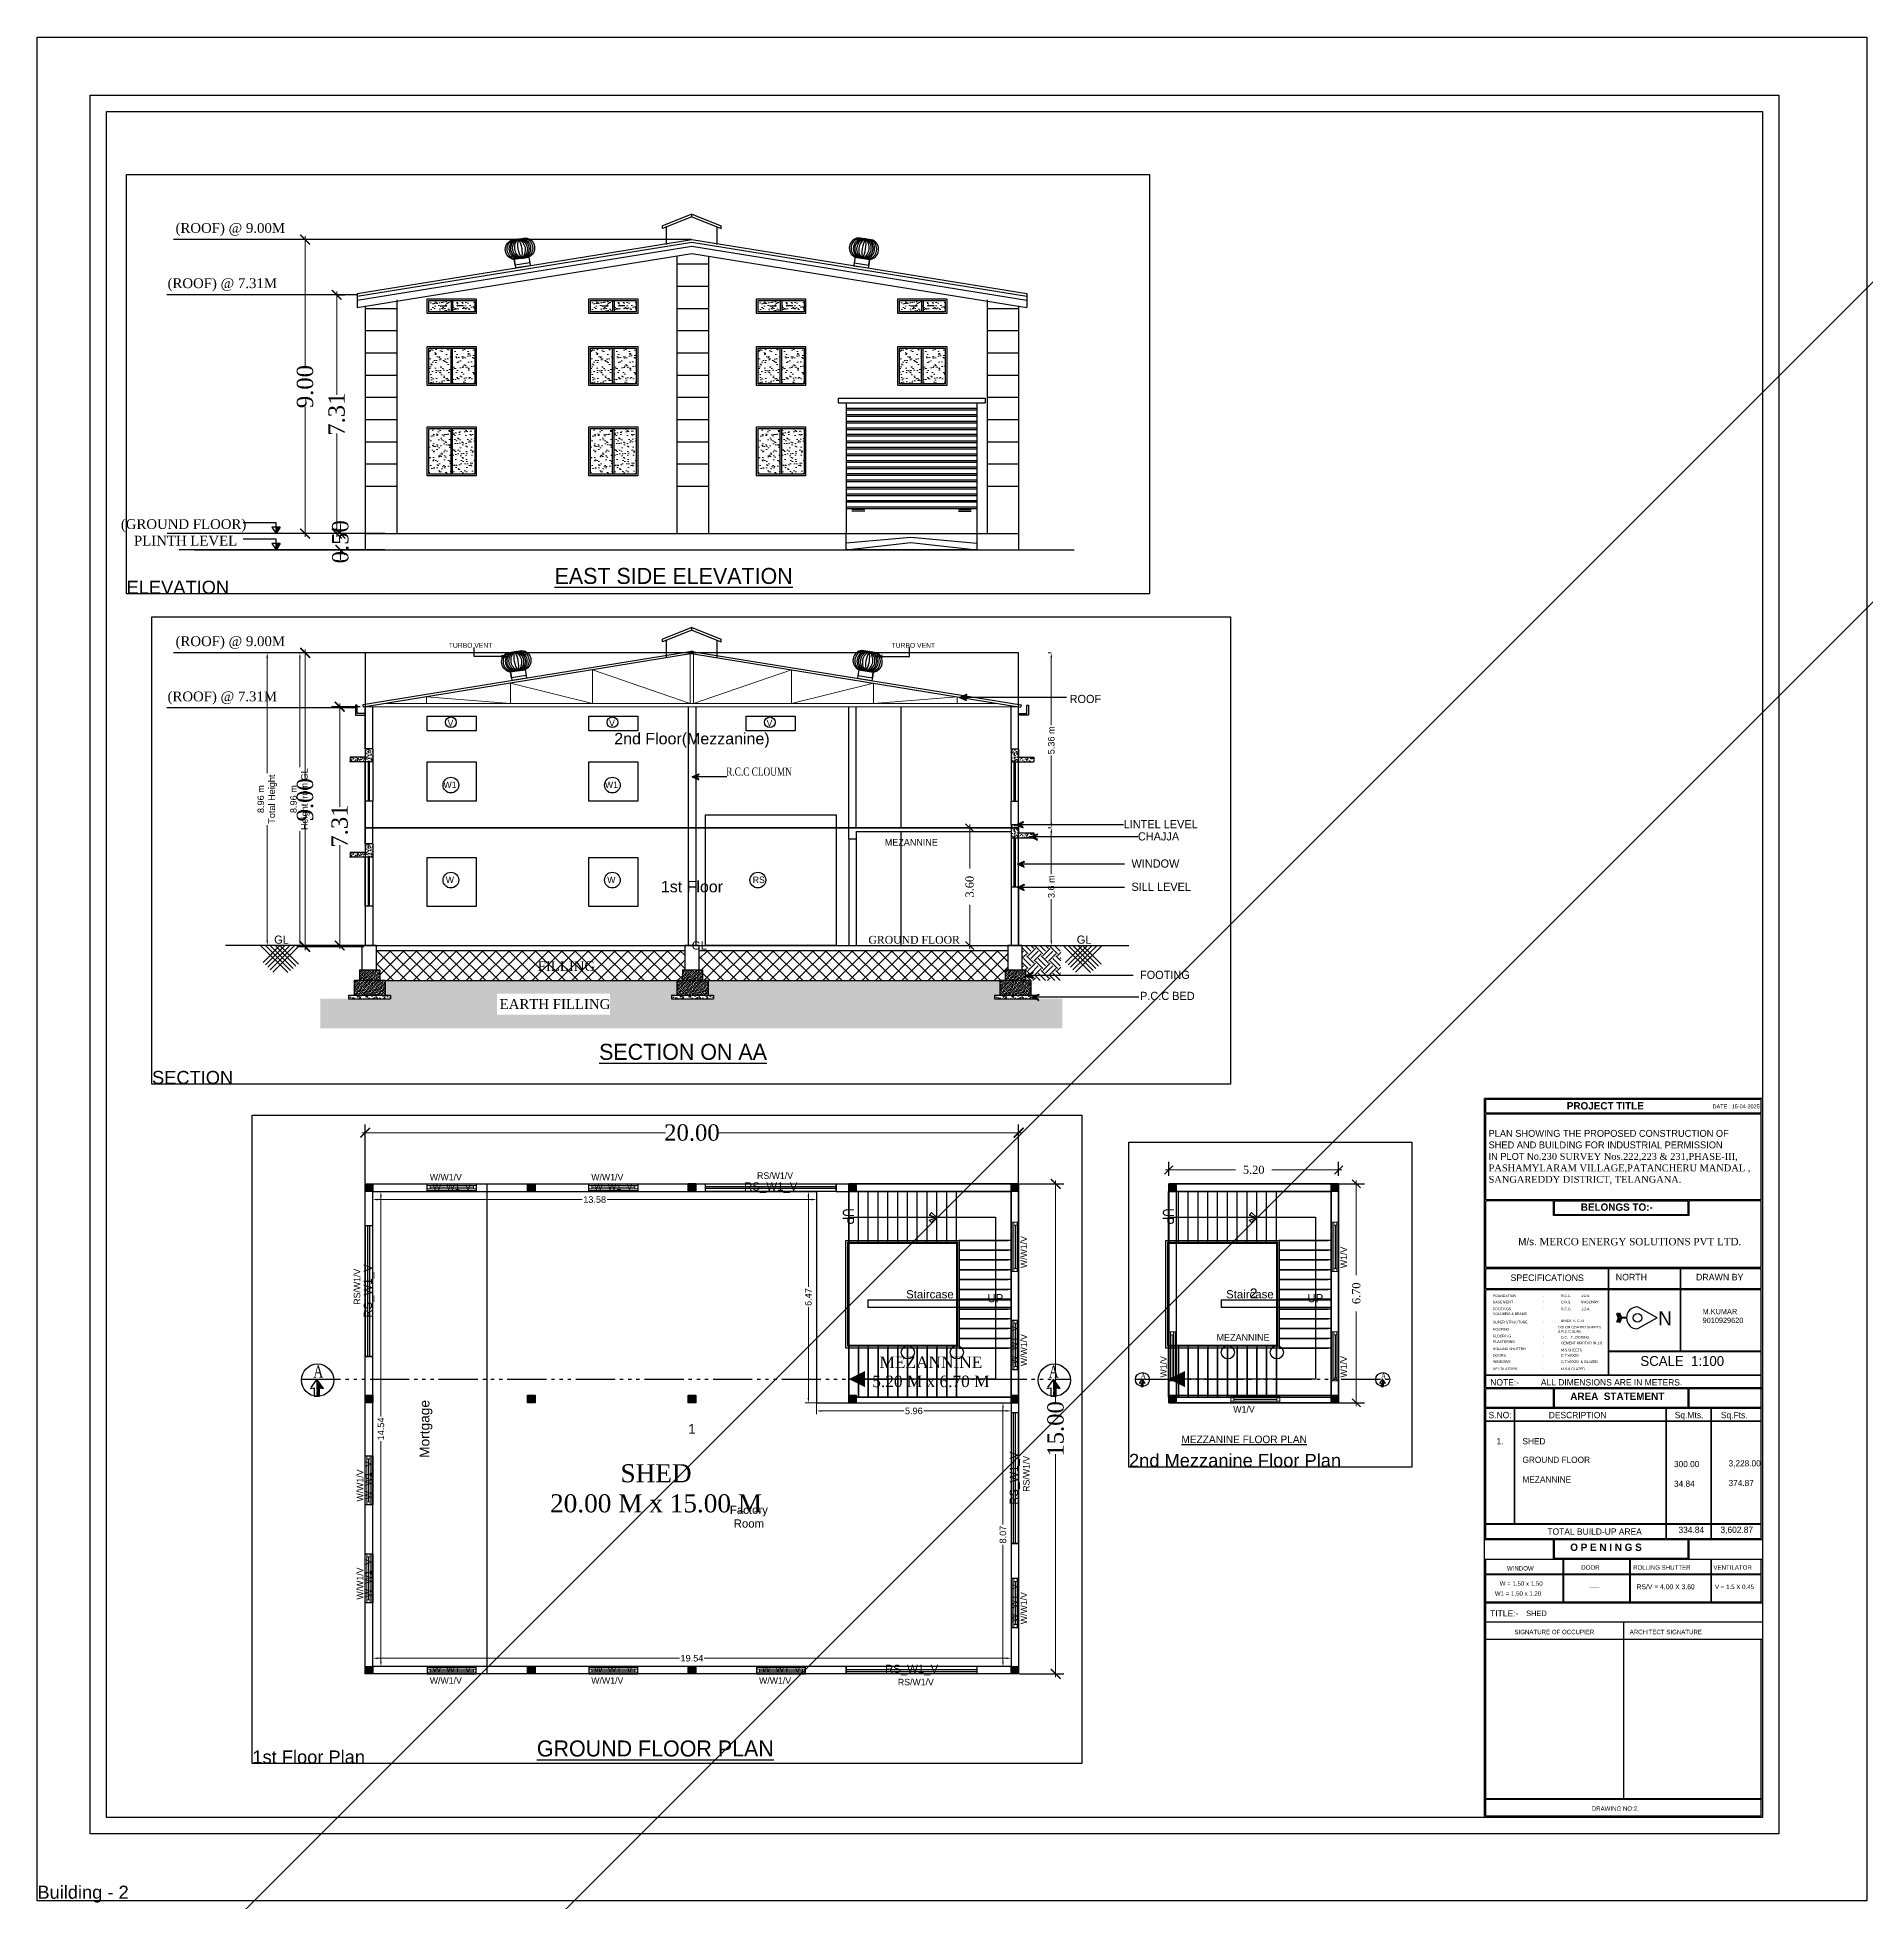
# Model space of a CAD drawing. Header units: metres. Extents: x 4203 to 4342, y -2959 to -2859.
# Drawn here: x 4281.3 to 4337.3, y -2916.4 to -2859.3 of the extents above; entities that cross this region are included whole.
import ezdxf

# ---------------------------------------------------------------- set-up
doc = ezdxf.new("R2010")
doc.units = ezdxf.units.M
doc.header["$LTSCALE"] = 0.1
doc.linetypes.add('ACAD_ISO06W100', pattern=[36, 24, -3, 0, -3, 0, -3, 0, -3])
doc.linetypes.add('PHANTOM2', pattern=[1.25, 0.625, -0.125, 0.125, -0.125, 0.125, -0.125])
doc.layers.get('0').update_dxf_attribs({"true_color": 0xffffff})
for name, color, linetype, true_color in [('__BN_BuildingPlan', 52, 'Continuous', 0xbdbd00), ('__BN_DirectionRef', 7, 'Continuous', 0x808000), ('__BN_Door', 114, 'Continuous', 0x008140), ('__BN_ElevationPlan', 7, 'Continuous', 0x4b0082), ('__BN_FloorInSection', 132, 'Continuous', 0x00bdbd), ('__BN_FloorPlan', 153, 'Continuous', 0x7e9dbd), ('__BN_GroundLevel', 63, 'Continuous', 0xadbd7e), ('__BN_MortgageArea', 147, 'Continuous', 0x455f68), ('__BN_Room', 72, 'Continuous', 0x5ebd00), ('__BN_RoomDimensions', 7, 'Continuous', 0x40e0d0), ('__BN_Section', 75, 'Continuous', 0x6b8156), ('__BN_SectionDimensions', 7, 'Continuous', 0x40e0d0), ('__BN_SpecialUseBUAOutline', 213, 'Continuous', 0xbd7ebd), ('__BN_StairCase', 6, 'Continuous', 0xff00ff), ('__BN_StaircaseDirection', 7, 'Continuous', 0xff7fff), ('__BN_UnitBUA', 191, 'Continuous', 0xd4aaff), ('__BN_Window', 115, 'Continuous', 0x56816b)]:
    doc.layers.add(name, color=color, linetype=linetype, true_color=true_color)
doc.layers.add('AR-ROOF-EXT', color=1, linetype='Continuous')
doc.layers.add('HBL-TRUSS', color=1, linetype='Continuous')
doc.layers.add('DW', color=21, linetype='Continuous', lineweight=9)
doc.styles.add('1000', font='swisscl.ttf')
doc.styles.add('1000F', font='swisscl.ttf', dxfattribs={"height": 1000})
doc.styles.add('2', font='swisscl.ttf', dxfattribs={"height": 2.5})
doc.styles.add('ArialStyle', font='arial.ttf')
doc.styles.add('BuildNowFont', font='arial.ttf')
doc.styles.add('GIRISH', font='swisscl.ttf')
doc.styles.add('PreDCRFont', font='times.ttf', dxfattribs={"height": 0.25})
doc.styles.add('SPECTRUM 1', font='arial.ttf', dxfattribs={"height": 200})
doc.styles.add('SPECTRUM GRID', font='arial.ttf', dxfattribs={"height": 0.5})
doc.styles.get("Standard").update_dxf_attribs({"font": 'times.ttf'})
doc.styles.add('style6', font='times.ttf')
doc.dimstyles.new('1-100', dxfattribs={"dimtxt": 0.25, "dimasz": 0.22, "dimexe": 0.01, "dimexo": 0.05, "dimgap": 0.05, "dimtad": 0, "dimzin": 0, "dimdsep": 46, "dimtxsty": 'GIRISH', "dimblk": 'OPEN', "dimcen": 0.09, "dimdle": 0.02, "dimclrd": 8, "dimclre": 8, "dimclrt": 256, "dimadec": 0, "dimazin": 0, "dimtfac": 1, "dimtmove": 1, "dimatfit": 3, "dimldrblk": 'OPEN', "dimfxl": 1, "dimtolj": 1, "dimtzin": 0, "dimlwd": -1, "dimlwe": -1, "dimarcsym": 1})
doc.dimstyles.new('1000F', dxfattribs={"dimscale": 100, "dimtxt": 6, "dimasz": 3, "dimexe": 0, "dimexo": 0, "dimgap": 2, "dimtad": 3, "dimdec": 0, "dimzin": 3, "dimdsep": 46, "dimtxsty": '1000', "dimblk": 'OBLIQUE', "dimcen": 0, "dimdle": 0.1, "dimse1": 1, "dimse2": 1, "dimclrd": 256, "dimclre": 13, "dimclrt": 6, "dimadec": 0, "dimazin": 0, "dimtfac": 1, "dimtdec": 0, "dimtix": 1, "dimtofl": 0, "dimtmove": 2, "dimatfit": 3, "dimldrblk": 'OBLIQUE', "dimfxl": 2, "dimfxlon": 1, "dimtolj": 1, "dimtzin": 3, "dimlwd": -1, "dimlwe": -1, "dimarcsym": 0})
doc.dimstyles.new('DIMENSIONS_STYLE', dxfattribs={"dimtxt": 0.2, "dimasz": 0.15, "dimexe": 0.1, "dimexo": 0, "dimgap": 0.05, "dimtad": 0, "dimdsep": 46, "dimtxsty": 'BuildNowFont', "dimcen": 0.09, "dimclrd": 256, "dimclre": 256, "dimclrt": 256, "dimadec": 0, "dimazin": 0, "dimtfac": 1, "dimtdec": 4, "dimtofl": 0, "dimtmove": 0, "dimatfit": 3, "dimfxl": 1, "dimtolj": 1, "dimtzin": 0, "dimlwd": 15, "dimlwe": 9, "dimarcsym": 0})
doc.dimstyles.new('PDCR-PLOT-INT', dxfattribs={"dimtxt": 0.25, "dimasz": 0.25, "dimexe": 0.25, "dimexo": 0.25, "dimgap": 0.25, "dimtad": 0, "dimzin": 0, "dimdsep": 46, "dimtxsty": 'PreDCRFont', "dimblk": 'OBLIQUE', "dimcen": 0.5, "dimdle": 0.1, "dimadec": 0, "dimazin": 0, "dimtfac": 1, "dimtix": 1, "dimtofl": 0, "dimtmove": 1, "dimatfit": 1, "dimfxl": 1, "dimtolj": 1, "dimtzin": 0, "dimlwd": 15, "dimarcsym": 0})
doc.dimstyles.new('PDF_OPTIMIZED', dxfattribs={"dimtxt": 0.2, "dimasz": 0.15, "dimexe": 0.1, "dimexo": 0, "dimgap": 0.05, "dimtad": 0, "dimdsep": 46, "dimtxsty": 'ArialStyle', "dimcen": 0.09, "dimclrd": 256, "dimclre": 256, "dimclrt": 256, "dimadec": 0, "dimazin": 0, "dimtfac": 1, "dimtdec": 4, "dimtofl": 0, "dimtmove": 0, "dimatfit": 3, "dimfxl": 1, "dimtolj": 1, "dimtzin": 0, "dimlwd": 15, "dimlwe": 9, "dimarcsym": 0})
pattern_1 = [(0, (4741.22735, -257.1249), (0, 0.68), [])]

msp = doc.modelspace()

# ---------------------------------------------------------------- texts
at = {"style": '2', "width": 0.75}
for p in [(4327.387, -2897.899), (4327.387, -2898.066), (4327.387, -2898.284), (4327.387, -2898.677), (4327.387, -2898.947), (4327.387, -2899.135), (4327.387, -2899.323), (4327.387, -2899.542), (4327.387, -2899.724), (4327.387, -2899.906), (4327.387, -2900.121)]:
    msp.add_text(':', height=0.054, dxfattribs=at).set_placement(p)
at = {"color": 21, "linetype": 'PHANTOM2', "ltscale": 5, "width": 0.75}
for height, p in [(0.37, (4289.741, -2900.367)), (0.37, (4312.251, -2900.367)), (0.16, (4315.063, -2900.394)), (0.16, (4322.417, -2900.394))]:
    msp.add_text('A', height=height, dxfattribs=at).set_placement(p)
for s, width, gutter_width, insert, char_height, attachment_point, style in [('\\pxql;{\\fTimes New Roman|b0|i0|c0|p18;(ROOF) @ 9.00M}', 6.16704, 1.2, (4291.69, -2865.032, -0.059), 0.3, 3, 'SPECTRUM 1'), ('\\pxql;{\\fTimes New Roman|b0|i0|c0|p18;(ROOF) @ 7.31M}', 6.16704, 1.2, (4291.445, -2866.722, -0.059), 0.3, 3, 'SPECTRUM 1'), ('\\pxql;{\\fTimes New Roman|b0|i0|c0|p18;(GROUND FLOOR)}', 5.1392, 1, (4288.988, -2874.095), 0.3, 3, 'SPECTRUM 1'), ('\\pxql;{\\fTimes New Roman|b0|i0|c0|p18;(ROOF) @ 9.00M}', 6.16704, 1.2, (4291.69, -2877.68, -0.059), 0.3, 3, 'SPECTRUM 1'), ('\\pxql;{\\fTimes New Roman|b0|i0|c0|p18;(ROOF) @ 7.31M}', 6.16704, 1.2, (4291.445, -2879.37, -0.059), 0.3, 3, 'SPECTRUM 1'), ('\\pxql;{\\fTimes New Roman|b0|i0|c0|p18;GROUND FLOOR}', 5.1392, 1, (4311.87, -2886.85, 0.195), 0.23743, 3, 'SPECTRUM 1'), ('\\pxql;{\\fTimes New Roman|b0|i0|c0|p18;FILLING}', 5.1392, 1, (4301.744, -2887.624, 0.246), 0.3, 3, 'SPECTRUM 1'), ('\\pxql;{\\fTimes New Roman|b0|i0|c0|p18;EARTH FILLING}', 5.1392, 1, (4300.585, -2888.786, -0.059), 0.3, 3, 'SPECTRUM 1'), ('\\pxqc;{\\fCalisto MT|b0|i0|c0|p18;\\PM/s. \\A1;\\fTimes New Roman|b0|i0|c0|p18;\\C0;MERCO ENERGY SOLUTIONS PVT LTD.}', 31.98719, 8.75, (4314.041, -2895.722), 0.22414, 1, 'style6')]:
    msp.add_mtext_dynamic_manual_height_columns(s, width=width, gutter_width=gutter_width, heights=[0], dxfattribs=dict(insert=insert, char_height=char_height, attachment_point=attachment_point, style=style))
for s, insert, char_height, width, attachment_point, style in [('\\pxql;{\\fTimes New Roman|b0|i0|c0|p18;PLINTH LEVEL}', (4288.839, -2874.602), 0.3, 4.58816, 3, 'SPECTRUM 1'), ('\\pxqc,t11;{\\fTimes New Roman|b0|i0|c0|p18;MEZANNINE\\P5.20 M x 6.70 M}', (4306.17, -2900.667, -191.277), 0.35025, 4.9456, 7, 'SPECTRUM GRID'), ('\\pxqc,t11;{\\fTimes New Roman|b0|i0|c0|p18;SHED\\P20.00 M x 15.00 M}', (4296.331, -2904.506, -301.664), 0.55237, 7.79975, 7, 'SPECTRUM GRID')]:
    msp.add_mtext(s, dxfattribs=dict(insert=insert, char_height=char_height, width=width, attachment_point=attachment_point, style=style))
for s, insert, char_height, width, attachment_point in [('{\\fCalisto MT|b0|i0|c0|p18;\\LEAST SIDE ELEVATION}', (4297.124, -2875.587, 0.309), 0.49045, 26.66439, 1), ('{\\fCalisto MT|b0|i0|c0|p18;TURBO VENT}', (4293.886, -2877.882, -0.042), 0.15, 32.78804, 1), ('{\\fCalisto MT|b0|i0|c0|p18;TURBO VENT}', (4308.772, -2877.882, -0.042), 0.15, 32.78804, 3), ('{\\fCalisto MT|b0|i0|c0|p18;ROOF}', (4312.889, -2879.473, -0.001), 0.25, 32.78804, 1), ('\\pxqc;{\\W0.75;R.C.C CLOUMN}', (4301.586, -2881.697, -0.059), 0.25, 3.59217, 1), ('{\\fCalisto MT|b0|i0|c0|p18;LINTEL LEVEL}', (4314.543, -2883.307), 0.25, 32.78804, 1), ('{\\fCalisto MT|b0|i0|c0|p18;CHAJJA}', (4314.979, -2883.679), 0.25, 32.78804, 1), ('{\\fCalisto MT|b0|i0|c0|p18;WINDOW}', (4314.782, -2884.511), 0.25, 32.78804, 1), ('{\\fCalisto MT|b0|i0|c0|p18;SILL LEVEL}', (4314.782, -2885.222), 0.25, 32.78804, 1), ('{\\fCalisto MT|b0|i0|c0|p18;GL}', (4288.542, -2886.84), 0.25, 32.78804, 1), ('{\\fCalisto MT|b0|i0|c0|p18;GL}', (4313.11, -2886.84), 0.25, 32.78804, 1), ('{\\fCalisto MT|b0|i0|c0|p18;FOOTING}', (4315.045, -2887.916), 0.25, 32.78804, 1), ('{\\fCalisto MT|b0|i0|c0|p18;P.C.C BED}', (4315.045, -2888.562), 0.25, 32.78804, 1), ('{\\fCalisto MT|b0|i0|c0|p18;\\LSECTION ON AA}', (4298.487, -2890.153, -1.301), 0.49045, 26.66439, 1), ('{\\fCalisto MT|b0|i0|c0|p18;\\LMEZZANINE FLOOR PLAN }', (4316.309, -2902.144), 0.23194, 12.61003, 1), ('{\\fCalisto MT|b0|i0|c0|p18;\\L GROUND FLOOR PLAN }', (4296.4, -2911.476, -0.767), 0.49045, 26.66439, 1)]:
    msp.add_mtext(s, dxfattribs=dict(insert=insert, char_height=char_height, width=width, attachment_point=attachment_point))
at = {"color": 251, "true_color": 0x636466, "char_height": 0.2, "width": 32.78804}
for s, insert, attachment_point in [('{\\fCalisto MT|b0|i0|c0|p18;V}', (4293.85, -2880.234, 92.019), 1), ('{\\fCalisto MT|b0|i0|c0|p18;V}', (4298.793, -2880.234, 92.019), 1), ('{\\fCalisto MT|b0|i0|c0|p18;V}', (4303.613, -2880.234, 91.96), 1), ('{\\fCalisto MT|b0|i0|c0|p18;W1}', (4293.723, -2882.126, 92.019), 1), ('{\\fCalisto MT|b0|i0|c0|p18;W1}', (4298.666, -2882.126, 92.019), 1), ('{\\fCalisto MT|b0|i0|c0|p18;W}', (4293.793, -2885.034, 92.019), 1), ('{\\fCalisto MT|b0|i0|c0|p18;W}', (4298.736, -2885.034, 92.019), 1), ('{\\fCalisto MT|b0|i0|c0|p18;RS}', (4303.189, -2885.034, 91.96), 1), ('{\\fCalisto MT|b0|i0|c0|p18;W/W1/V}', (4293.305, -2894.134, 92.019), 1), ('{\\fCalisto MT|b0|i0|c0|p18;W/W1/V}', (4298.248, -2894.134, 92.019), 1), ('{\\fCalisto MT|b0|i0|c0|p18;RS/W1/V}', (4304.423, -2894.088, 92.789), 3), ('{\\fCalisto MT|b0|i0|c0|p18;W1/V}', (4317.9, -2901.445, 92.019), 7), ('{\\fCalisto MT|b0|i0|c0|p18;W/W1/V}', (4293.305, -2909.745, 92.019), 7), ('{\\fCalisto MT|b0|i0|c0|p18;W/W1/V}', (4298.248, -2909.745, 92.019), 7), ('{\\fCalisto MT|b0|i0|c0|p18;W/W1/V}', (4303.384, -2909.745, 92.019), 7), ('{\\fCalisto MT|b0|i0|c0|p18;RS/W1/V}', (4308.733, -2909.792, 92.789), 9)]:
    msp.add_mtext(s, dxfattribs=dict(at, insert=insert, attachment_point=attachment_point))
at = {"attachment_point": 1}
for s, width, gutter_width, insert, char_height in [('\\pxqc;{\\fCalisto MT|b0|i0|c0|p18;MEZANNINE}', 38.99599, 12.5, (4288.546, -2883.881), 0.20608), ('{\\fCalisto MT|b1|i0|c0|p18;PROJECT TITLE  }', 724.77923, 8.75, (4328.108, -2891.937), 0.22658), ('{\\fCalisto MT|b0|i0|c0|p18;DATE : 15-04-2025}', 25.10442, 8.75, (4332.571, -2892.008), 0.12093), ('{\\fCalisto MT|b1|i0|c0|p18;BELONGS TO:-}', 962.68629, 8.75, (4328.535, -2895.037), 0.22658), ('{\\fCalisto MT|b0|i0|c0|p18;SPECIFICATIONS}', 25.10442, 8.75, (4326.384, -2897.213), 0.20155), ('{\\fCalisto MT|b0|i0|c0|p18;NORTH}', 25.10442, 8.75, (4329.605, -2897.193), 0.20155), ('{\\fCalisto MT|b0|i0|c0|p18;DRAWN BY}', 410.19017, 8.75, (4332.061, -2897.193), 0.20155), ('{\\fCalisto MT|b0|i0|c0|p18;FOUNDATION}', 25.10442, 8.75, (4325.846, -2897.828), 0.07739), ('{\\fCalisto MT|b0|i0|c0|p18;BASE MENT}', 25.10442, 8.75, (4325.846, -2898.019), 0.07739), ('{\\fCalisto MT|b0|i0|c0|p18;C.R.S.^IMASONRY }', 25.10442, 8.75, (4327.929, -2898.019), 0.07739), ('{\\fCalisto MT|b0|i0|c0|p18;R.C.C.^I1:2:4.}', 25.10442, 8.75, (4327.929, -2897.828), 0.07739), ('{\\fCalisto MT|b0|i0|c0|p18;SUPER STRUCTURE}', 25.10442, 8.75, (4325.846, -2898.632), 0.07739), ('{\\fCalisto MT|b0|i0|c0|p18;COLUMNS & BEAMS}', 25.10442, 8.75, (4325.846, -2898.377), 0.07739), ('{\\fCalisto MT|b0|i0|c0|p18;FOOTINGS,}', 25.10442, 8.75, (4325.846, -2898.229), 0.07739), ('{\\fCalisto MT|b0|i0|c0|p18;R.C.C.^I1:2:4.}', 25.10442, 8.75, (4327.929, -2898.229), 0.07739), ('{\\fCalisto MT|b0|i0|c0|p18;BRICK IN C.M.}', 25.10442, 8.75, (4327.929, -2898.593), 0.07739), ('{\\fCalisto MT|b0|i0|c0|p18;M.KUMAR\\P9010929620}', 25.10442, 8.75, (4332.263, -2898.266, 102.172), 0.16268), ('\\pxqc;{\\fCalisto MT|b0|i0|c0|p18;MEZANNINE}', 38.99599, 12.5, (4298.7, -2899.037, 0), 0.20608), ('{\\fCalisto MT|b0|i0|c0|p18;ROOFING}', 25.10442, 8.75, (4325.846, -2898.853), 0.07739), ('{\\fCalisto MT|b0|i0|c0|p18;FLOORING }', 25.10442, 8.75, (4325.846, -2899.058), 0.07739), ('{\\fCalisto MT|b0|i0|c0|p18;PLASTERING}', 25.10442, 8.75, (4325.846, -2899.233), 0.07739), ('{\\fCalisto MT|b0|i0|c0|p18;COLOR COATED SHEETS \\P& R.C.C.SLAB}', 25.10442, 8.75, (4327.838, -2898.788), 0.07739), ('{\\fCalisto MT|b0|i0|c0|p18;C.C.^IFLOORING }', 25.10442, 8.75, (4327.929, -2899.096), 0.07739), ('{\\fCalisto MT|b0|i0|c0|p18;CEMENT MORTAR IN 1:8}', 25.10442, 8.75, (4327.929, -2899.27), 0.07739), ('{\\fCalisto MT|b0|i0|c0|p18;WINDOWS}', 25.10442, 8.75, (4325.846, -2899.842), 0.07739), ('{\\fCalisto MT|b0|i0|c0|p18;ROLLING SHUTTER}', 25.10442, 8.75, (4325.846, -2899.45), 0.07739), ('{\\fCalisto MT|b0|i0|c0|p18;DOORS}', 25.10442, 8.75, (4325.846, -2899.65), 0.07739), ('{\\fCalisto MT|b0|i0|c0|p18;C.T.WOOD}', 25.10442, 8.75, (4327.929, -2899.65), 0.07739), ('{\\fCalisto MT|b0|i0|c0|p18;C.T.WOOD  & GLAZED}', 25.10442, 8.75, (4327.929, -2899.842), 0.07739), ('{\\fCalisto MT|b0|i0|c0|p18;M.S.SHEETS}', 25.10442, 8.75, (4327.929, -2899.488), 0.07739), ('{\\fCalisto MT|b0|i0|c0|p18;SCALE  1:100}', 762.22971, 8.75, (4330.36, -2899.71), 0.30232), ('{\\fCalisto MT|b0|i0|c0|p18;NOTE:-^IALL DIMENSIONS ARE IN METERS.}', 2659.4751, 8.75, (4325.766, -2900.417), 0.19349), ('{\\fCalisto MT|b0|i0|c0|p18;VENTILATORS}', 25.10442, 8.75, (4325.846, -2900.064), 0.07739), ('{\\fCalisto MT|b0|i0|c0|p18;M.S.&^IGLAZED}', 25.10442, 8.75, (4327.929, -2900.064), 0.07739), ('{\\fCalisto MT|b1|i0|c0|p18;AREA  STATEMENT}', 1010.98843, 8.75, (4328.213, -2900.828), 0.22658), ('{\\fCalisto MT|b0|i0|c0|p18;S.NO:}', 25.10442, 8.75, (4325.713, -2901.419), 0.19349), ('{\\fCalisto MT|b0|i0|c0|p18;DESCRIPTION}', 25.10442, 8.75, (4327.554, -2901.419), 0.19349), ('{\\fCalisto MT|b0|i0|c0|p18;Sq.Mts.}', 25.10442, 8.75, (4331.411, -2901.419), 0.19349), ('{\\fCalisto MT|b0|i0|c0|p18;Sq.Fts.}', 25.10442, 8.75, (4332.822, -2901.419), 0.19349), ('{\\fCalisto MT|b0|i0|c0|p18;TOTAL BUILD-UP AREA }', 1205.28261, 8.75, (4327.514, -2904.986), 0.19349), ('{\\fCalisto MT|b1|i0|c0|p18;O P E N I N G S }', 1010.98843, 8.75, (4328.213, -2905.449), 0.22658), ('{\\fCalisto MT|b0|i0|c0|p18;WINDOW}', 471.53749, 8.75, (4326.274, -2906.139), 0.13544), ('{\\fCalisto MT|b0|i0|c0|p18;DOOR}', 546.59305, 8.75, (4328.551, -2906.113), 0.13544), ('{\\fCalisto MT|b0|i0|c0|p18;ROLLING SHUTTER}', 535.11226, 8.75, (4330.138, -2906.113), 0.13544), ('{\\fCalisto MT|b0|i0|c0|p18;VENTILATOR}', 25.10442, 8.75, (4332.596, -2906.113), 0.13544), ('{\\fCalisto MT|b0|i0|c0|p18;W = 1.50 x 1.50}', 913.45203, 8.75, (4326.053, -2906.605), 0.13544), ('{\\fCalisto MT|b0|i0|c0|p18;RS/V = 4.00 X 3.60}', 721.40248, 8.75, (4330.244, -2906.698), 0.14994), ('{\\fCalisto MT|b0|i0|c0|p18;V = 1.5 X 0.45}', 721.40248, 8.75, (4332.646, -2906.708), 0.13544), ('{\\fCalisto MT|b0|i0|c0|p18;W1 = 1.50 x 1.20}', 913.45203, 8.75, (4325.906, -2906.909), 0.13544), ('{\\fCalisto MT|b0|i0|c0|p18;-----}', 913.45203, 8.75, (4328.8, -2906.701), 0.13544), ('{\\fCalisto MT|b0|i0|c0|p18;TITLE:-}', 1205.28261, 8.75, (4325.76, -2907.488), 0.19349), ('{\\fCalisto MT|b0|i0|c0|p18;\\C1;SHED}', 103.66517, 8.75, (4326.863, -2907.5), 0.16969), ('{\\fCalisto MT|b0|i0|c0|p18;SIGNATURE OF OCCUPIER}', 940.0367, 8.75, (4326.505, -2908.088), 0.13544), ('{\\fCalisto MT|b0|i0|c0|p18;ARCHITECT SIGNATURE }', 668.08901, 8.75, (4330.031, -2908.088), 0.13544), ('{\\fCalisto MT|b0|i0|c0|p18;DRAWING NO:2.}', 614.79869, 8.75, (4328.871, -2913.494), 0.13544)]:
    msp.add_mtext_dynamic_manual_height_columns(s, width=width, gutter_width=gutter_width, heights=[0], dxfattribs=dict(at, insert=insert, char_height=char_height))
at = {"linetype": 'Continuous', "attachment_point": 1}
for s, width, gutter_width, heights, insert, char_height in [('\\A1;{\\fCalisto MT|b0|i0|c0|p18;\\H1.0041x;\\PPLAN SHOWING THE PROPOSED CONSTRUCTION OF\\PSHED AND BUILDING FOR INDUSTRIAL PERMISSION \\PIN PLOT No.\\fTimes New Roman|b0|i0|c0|p18;\\H0.99592x;\\C0;230 SURVEY Nos.222,223 & 231,PHASE-III, \\PPASHAMYLARAM VILLAGE,PATANCHERU MANDAL , \\PSANGAREDDY DISTRICT, TELANGANA.}', 29.73131, 3120.157, [6.351], (4325.713, -2892.436), 0.21058), ('{\\fCalisto MT|b0|i0|c0|p18;\\C1;334.84}', 25.10442, 8.75, [0], (4331.526, -2904.933), 0.19189), ('{\\fCalisto MT|b0|i0|c0|p18;\\C1;3,602.87}', 25.10442, 8.75, [0], (4332.811, -2904.931), 0.19189)]:
    msp.add_mtext_dynamic_manual_height_columns(s, width=width, gutter_width=gutter_width, heights=heights, dxfattribs=dict(at, insert=insert, char_height=char_height))
at = {"linetype": 'Continuous', "char_height": 0.345, "width": 0.50603, "attachment_point": 9, "rotation": 270, "style": '1000F'}
for insert in [(4305.942, -2895.693), (4315.736, -2895.693)]:
    msp.add_mtext('\\pxqc;UP', dxfattribs=dict(at, insert=insert))
at = {"color": 251, "true_color": 0x636466, "char_height": 0.2, "width": 32.78804, "rotation": 90}
for s, insert, attachment_point in [('{\\fCalisto MT|b0|i0|c0|p18;W/W1/V}', (4311.589, -2897.019, 92.019), 7), ('{\\fCalisto MT|b0|i0|c0|p18;W1/V}', (4321.383, -2897.019, 92.019), 7), ('{\\fCalisto MT|b0|i0|c0|p18;RS/W1/V}', (4290.977, -2897.039, 92.789), 3), ('{\\fCalisto MT|b0|i0|c0|p18;W/W1/V}', (4311.589, -2900.019, 92.019), 7), ('{\\fCalisto MT|b0|i0|c0|p18;W1/V}', (4315.663, -2900.366, 92.019), 1), ('{\\fCalisto MT|b0|i0|c0|p18;W1/V}', (4321.383, -2900.366, 92.019), 7), ('{\\fCalisto MT|b0|i0|c0|p18;W/W1/V}', (4291.069, -2904.163, 92.019), 1), ('{\\fCalisto MT|b0|i0|c0|p18;RS/W1/V}', (4311.463, -2902.764, 92.789), 3), ('{\\fCalisto MT|b0|i0|c0|p18;W/W1/V}', (4291.069, -2907.163, 92.019), 1), ('{\\fCalisto MT|b0|i0|c0|p18;W/W1/V}', (4311.589, -2907.917, 92.019), 7)]:
    msp.add_mtext(s, dxfattribs=dict(at, insert=insert, attachment_point=attachment_point))
at = {"linetype": 'Continuous', "insert": (4330.907, -2898.771), "char_height": 0.43354, "attachment_point": 7, "rotation": 0.1641}
msp.add_mtext_dynamic_manual_height_columns('{\\fCalisto MT|b0|i0|c0|p18;N}', width=25.10442, gutter_width=8.75, heights=[0], dxfattribs=at)
at = {"color": 1, "linetype": 'Continuous', "char_height": 0.1894, "attachment_point": 1}
for s, width, insert in [('{\\fCalisto MT|b0|i0|c0|p18;1.}', 103.66517, (4325.957, -2902.22)), ('{\\fCalisto MT|b0|i0|c0|p18;SHED}', 103.66517, (4326.75, -2902.223)), ('{\\fCalisto MT|b0|i0|c0|p18;GROUND FLOOR}', 103.66517, (4326.75, -2902.79)), ('{\\fCalisto MT|b0|i0|c0|p18;300.00}', 25.10442, (4331.389, -2902.921)), ('{\\fCalisto MT|b0|i0|c0|p18;3,228.00}', 25.10442, (4333.058, -2902.899)), ('{\\fCalisto MT|b0|i0|c0|p18;MEZANNINE}', 103.66517, (4326.75, -2903.392)), ('{\\fCalisto MT|b0|i0|c0|p18;34.84}', 25.10442, (4331.389, -2903.523)), ('{\\fCalisto MT|b0|i0|c0|p18;374.87}', 25.10442, (4333.058, -2903.501))]:
    msp.add_mtext_dynamic_manual_height_columns(s, width=width, gutter_width=8.75, heights=[0], dxfattribs=dict(at, insert=insert))
at = {"layer": '__BN_BuildingPlan', "color": 52, "true_color": 0xbdbd00, "insert": (4281.294, -2916.181), "char_height": 0.4, "width": 44.7964, "attachment_point": 4, "style": 'BuildNowFont'}
msp.add_mtext('Building - 2', dxfattribs=at)
at = {"layer": '__BN_Door', "color": 116, "true_color": 0x008140, "char_height": 0.25, "width": 3.8, "attachment_point": 5, "style": 'BuildNowFont'}
for insert in [(4303.742, -2894.555), (4308.051, -2909.32)]:
    msp.add_mtext('RS_W1_V', dxfattribs=dict(at, insert=insert))
at = {"layer": '__BN_Door', "color": 116, "true_color": 0x008140, "char_height": 0.25, "width": 3.8, "attachment_point": 5, "rotation": 90, "style": 'BuildNowFont'}
for insert in [(4291.444, -2897.72), (4311.214, -2903.446)]:
    msp.add_mtext('RS_W1_V', dxfattribs=dict(at, insert=insert))
at = {"layer": '__BN_ElevationPlan', "color": 196, "true_color": 0x4b0082, "insert": (4284.025, -2876.182), "char_height": 0.4, "width": 25.05056, "attachment_point": 4, "style": 'BuildNowFont'}
msp.add_mtext('ELEVATION', dxfattribs=at)
at = {"layer": '__BN_FloorInSection', "color": 132, "true_color": 0x00bdbd, "char_height": 0.35, "width": 19, "attachment_point": 5, "style": 'BuildNowFont'}
for s, insert in [('2nd Floor(Mezzanine)', (4301.329, -2880.864)), ('1st Floor', (4301.329, -2885.344))]:
    msp.add_mtext(s, dxfattribs=dict(at, insert=insert))
at = {"layer": '__BN_FloorPlan', "color": 153, "true_color": 0x7e9dbd, "char_height": 0.4, "attachment_point": 4, "style": 'BuildNowFont'}
for s, insert, width in [('2nd Mezzanine Floor Plan', (4314.707, -2902.907), 6.92409), ('1st Floor Plan', (4287.875, -2911.985), 20.31411)]:
    msp.add_mtext(s, dxfattribs=dict(at, insert=insert, width=width))
at = {"layer": '__BN_GroundLevel', "color": 63, "true_color": 0xadbd7e, "insert": (4301.556, -2887.144), "char_height": 0.25, "attachment_point": 5, "style": 'BuildNowFont'}
msp.add_mtext('GL', dxfattribs=at)
at = {"layer": '__BN_MortgageArea', "color": 157, "true_color": 0x455f68, "insert": (4293.189, -2901.94), "char_height": 0.3, "width": 14.25, "attachment_point": 5, "rotation": 90, "style": 'BuildNowFont'}
msp.add_mtext('Mortgage', dxfattribs=at)
at = {"layer": '__BN_Room', "color": 72, "true_color": 0x5ebd00, "insert": (4303.072, -2904.629), "char_height": 0.25, "width": 1.68, "attachment_point": 5, "style": 'BuildNowFont'}
msp.add_mtext('Factory Room', dxfattribs=at)
at = {"layer": '__BN_Section', "color": 67, "true_color": 0x6b8156, "insert": (4284.803, -2891.185), "char_height": 0.4, "width": 26.41304, "attachment_point": 4, "style": 'BuildNowFont'}
msp.add_mtext('SECTION', dxfattribs=at)
at = {"layer": '__BN_StairCase', "color": 6, "true_color": 0xff00ff, "char_height": 0.25, "width": 4.72388, "attachment_point": 5, "style": 'BuildNowFont'}
for insert in [(4308.613, -2897.82), (4318.407, -2897.82)]:
    msp.add_mtext('Staircase', dxfattribs=dict(at, insert=insert))
at = {"layer": '__BN_StaircaseDirection', "color": 211, "true_color": 0xff7fff, "char_height": 0.25, "attachment_point": 5, "style": 'BuildNowFont'}
for insert in [(4310.617, -2897.939), (4320.411, -2897.939)]:
    msp.add_mtext('UP', dxfattribs=dict(at, insert=insert))
at = {"layer": '__BN_UnitBUA', "color": 201, "true_color": 0xd4aaff, "char_height": 0.3, "attachment_point": 5, "style": 'BuildNowFont'}
for s, insert, width in [('2', (4318.523, -2897.79), 4.94), ('1', (4301.329, -2901.94), 19)]:
    msp.add_mtext(s, dxfattribs=dict(at, insert=insert, width=width))
at = {"layer": '__BN_Window', "color": 127, "true_color": 0x56816b, "char_height": 0.2, "width": 1.425, "attachment_point": 5, "style": 'BuildNowFont'}
for insert in [(4293.979, -2894.555), (4298.922, -2894.555), (4293.979, -2909.325), (4298.922, -2909.325), (4304.059, -2909.325)]:
    msp.add_mtext('W_W1_V', dxfattribs=dict(at, insert=insert))
at = {"layer": '__BN_Window', "color": 127, "true_color": 0x56816b, "char_height": 0.2, "width": 1.425, "attachment_point": 5, "rotation": 90, "style": 'BuildNowFont'}
for insert in [(4311.214, -2899.367), (4291.444, -2903.512), (4291.444, -2906.512), (4311.214, -2907.266)]:
    msp.add_mtext('W_W1_V', dxfattribs=dict(at, insert=insert))

# ---------------------------------------------------------------- blocks, each defined once
blk = doc.blocks.new('W W1 V')
at = {"layer": 'DW'}
for p, q in [((0, -0.23), (0, 0)), ((1.5, -0.23), (1.5, 0)), ((0, -0.03), (1.5, -0.03)), ((0, -0.23), (0, -0.03)), ((0, -0.08), (1.5, -0.08)), ((0, -0.18), (1.5, -0.18)), ((0, -0.23), (1.5, -0.23)), ((0.091, -0.08), (0.091, -0.18)), ((0.091, -0.13), (1.409, -0.13)), ((1.409, -0.08), (1.409, -0.18)), ((1.5, -0.23), (1.5, -0.03))]:
    blk.add_line(p, q, dxfattribs=at)
blk = doc.blocks.new('_ArchTick')
at = {"color": 0, "const_width": 0.15}
blk.add_lwpolyline([(-0.5, -0.5), (0.5, 0.5)], dxfattribs=at)
blk = doc.blocks.new('*D30')
at = {"color": 0, "lineweight": 15, "transparency": 16777216}
for p, q in [((4291.229, -2892.874), (4300.52, -2892.874)), ((4311.429, -2892.874), (4302.139, -2892.874))]:
    blk.add_line(p, q, dxfattribs=at)
at = {"color": 0, "lineweight": -2, "transparency": 16777216}
for p, q in [((4291.329, -2894.415), (4291.329, -2892.624)), ((4311.329, -2894.415), (4311.329, -2892.624))]:
    blk.add_line(p, q, dxfattribs=at)
at = {"layer": 'Defpoints', "color": 0, "transparency": 16777216}
for p in [(4311.329, -2892.874), (4291.329, -2894.44), (4311.329, -2894.44)]:
    blk.add_point(p, dxfattribs=at)
at = {"color": 0, "lineweight": 15, "transparency": 16777216, "xscale": 0.3, "yscale": 0.3, "zscale": 0.3, "rotation": 180}
blk.add_blockref('_ArchTick', (4291.329, -2892.874), dxfattribs=at)
at = {"color": 0, "lineweight": 15, "transparency": 16777216, "xscale": 0.3, "yscale": 0.3, "zscale": 0.3}
blk.add_blockref('_ArchTick', (4311.329, -2892.874), dxfattribs=at)
at = {"color": 0, "transparency": 16777216, "insert": (4301.329, -2892.874), "char_height": 0.5, "attachment_point": 5}
blk.add_mtext('\\A1;20.00', dxfattribs=at)
blk = doc.blocks.new('*D31')
at = {"color": 0, "lineweight": -2, "transparency": 16777216}
for p, q in [((4311.354, -2894.44), (4312.712, -2894.44)), ((4311.354, -2909.44), (4312.712, -2909.44))]:
    blk.add_line(p, q, dxfattribs=at)
at = {"color": 0, "lineweight": 15, "transparency": 16777216}
for p, q in [((4312.462, -2894.34), (4312.462, -2901.166)), ((4312.462, -2909.54), (4312.462, -2902.714))]:
    blk.add_line(p, q, dxfattribs=at)
at = {"layer": 'Defpoints', "color": 0, "transparency": 16777216}
for p in [(4311.329, -2894.44), (4311.329, -2909.44), (4312.462, -2909.44)]:
    blk.add_point(p, dxfattribs=at)
at = {"color": 0, "lineweight": 15, "transparency": 16777216, "xscale": 0.3, "yscale": 0.3, "zscale": 0.3}
for p, rotation in [((4312.462, -2894.44), 90), ((4312.462, -2909.44), 270)]:
    blk.add_blockref('_ArchTick', p, dxfattribs=dict(at, rotation=rotation))
at = {"color": 0, "transparency": 16777216, "insert": (4312.462, -2901.94), "char_height": 0.5, "attachment_point": 5, "rotation": 90}
blk.add_mtext('\\A1;15.00', dxfattribs=at)
blk = doc.blocks.new('_Oblique')
at = {"color": 0, "linetype": 'ByBlock', "lineweight": -2}
blk.add_line((-0.5, -0.5), (0.5, 0.5), dxfattribs=at)
blk = doc.blocks.new('*D32')
at = {"color": 0, "lineweight": 15, "transparency": 16777216}
for p, q in [((4315.823, -2894.013), (4317.965, -2894.013)), ((4321.223, -2894.013), (4319.08, -2894.013))]:
    blk.add_line(p, q, dxfattribs=at)
at = {"color": 0, "lineweight": -2, "transparency": 16777216}
for p, q in [((4315.923, -2894.19), (4315.923, -2893.763)), ((4321.123, -2894.19), (4321.123, -2893.763))]:
    blk.add_line(p, q, dxfattribs=at)
at = {"layer": 'Defpoints', "color": 0, "transparency": 16777216}
for p in [(4315.923, -2894.013), (4315.923, -2894.44), (4321.123, -2894.44)]:
    blk.add_point(p, dxfattribs=at)
at = {"color": 0, "lineweight": 15, "transparency": 16777216, "xscale": 0.25, "yscale": 0.25, "zscale": 0.25, "rotation": 180}
blk.add_blockref('_Oblique', (4315.923, -2894.013), dxfattribs=at)
at = {"color": 0, "lineweight": 15, "transparency": 16777216, "xscale": 0.25, "yscale": 0.25, "zscale": 0.25}
blk.add_blockref('_Oblique', (4321.123, -2894.013), dxfattribs=at)
at = {"color": 0, "transparency": 16777216, "insert": (4318.523, -2894.013), "char_height": 0.25, "attachment_point": 5, "style": 'PreDCRFont'}
blk.add_mtext('\\A1;5.20', dxfattribs=at)
blk = doc.blocks.new('*D33')
at = {"color": 0, "lineweight": -2, "transparency": 16777216}
for p, q in [((4320.76, -2894.44), (4321.915, -2894.44)), ((4320.434, -2901.14), (4321.915, -2901.14))]:
    blk.add_line(p, q, dxfattribs=at)
at = {"color": 0, "lineweight": 15, "transparency": 16777216}
for p, q in [((4321.665, -2894.34), (4321.665, -2897.231)), ((4321.665, -2901.24), (4321.665, -2898.348))]:
    blk.add_line(p, q, dxfattribs=at)
at = {"layer": 'Defpoints', "color": 0, "transparency": 16777216}
for p in [(4320.51, -2894.44), (4320.184, -2901.14), (4321.665, -2901.14)]:
    blk.add_point(p, dxfattribs=at)
at = {"color": 0, "lineweight": 15, "transparency": 16777216, "xscale": 0.25, "yscale": 0.25, "zscale": 0.25}
for p, rotation in [((4321.665, -2894.44), 90), ((4321.665, -2901.14), 270)]:
    blk.add_blockref('_Oblique', p, dxfattribs=dict(at, rotation=rotation))
at = {"color": 0, "transparency": 16777216, "insert": (4321.665, -2897.79), "char_height": 0.25, "attachment_point": 5, "rotation": 90, "style": 'PreDCRFont'}
blk.add_mtext('\\A1;6.70', dxfattribs=at)
blk = doc.blocks.new('*D35')
at = {"color": 0, "lineweight": 15, "transparency": 16777216}
for p, q in [((4290.455, -2867.127), (4290.455, -2870.294)), ((4290.455, -2874.637), (4290.455, -2871.469))]:
    blk.add_line(p, q, dxfattribs=at)
at = {"color": 0, "lineweight": -2, "transparency": 16777216}
for p, q in [((4290.48, -2867.227), (4290.705, -2867.227)), ((4291.474, -2874.537), (4290.205, -2874.537))]:
    blk.add_line(p, q, dxfattribs=at)
at = {"layer": 'Defpoints', "color": 0, "transparency": 16777216}
for p in [(4290.455, -2867.227, -0.059), (4290.455, -2874.537), (4291.499, -2874.537)]:
    blk.add_point(p, dxfattribs=at)
at = {"color": 0, "lineweight": 15, "transparency": 16777216, "xscale": 0.3, "yscale": 0.3, "zscale": 0.3}
for p, rotation in [((4290.455, -2867.227), 90), ((4290.455, -2874.537), 270)]:
    blk.add_blockref('_ArchTick', p, dxfattribs=dict(at, rotation=rotation))
at = {"color": 0, "transparency": 16777216, "insert": (4290.455, -2870.882), "char_height": 0.5, "attachment_point": 5, "rotation": 90}
blk.add_mtext('\\A1;7.31', dxfattribs=at)
blk = doc.blocks.new('*D36')
at = {"color": 0, "lineweight": -2, "transparency": 16777216}
for p, q in [((4301.304, -2865.537), (4289.239, -2865.537)), ((4291.3, -2874.537), (4289.239, -2874.537))]:
    blk.add_line(p, q, dxfattribs=at)
at = {"color": 0, "lineweight": 15, "transparency": 16777216}
for p, q in [((4289.489, -2865.437), (4289.489, -2869.418)), ((4289.489, -2874.637), (4289.489, -2870.655))]:
    blk.add_line(p, q, dxfattribs=at)
at = {"layer": 'Defpoints', "color": 0, "transparency": 16777216}
for p in [(4289.489, -2865.537), (4301.329, -2865.537, -0.059), (4291.325, -2874.537)]:
    blk.add_point(p, dxfattribs=at)
at = {"color": 0, "lineweight": 15, "transparency": 16777216, "xscale": 0.3, "yscale": 0.3, "zscale": 0.3}
for p, rotation in [((4289.489, -2865.537), 90), ((4289.489, -2874.537), 270)]:
    blk.add_blockref('_ArchTick', p, dxfattribs=dict(at, rotation=rotation))
at = {"color": 0, "transparency": 16777216, "insert": (4289.489, -2870.037), "char_height": 0.5, "attachment_point": 5, "rotation": 90}
blk.add_mtext('\\A1;9.00', dxfattribs=at)
blk = doc.blocks.new('FL')
blk.add_hatch(color=256).paths.add_polyline_path([(0, 0), (0, 202), (-131, 202)])
for p, q in [((-131, 202), (0, 0)), ((-131, 202), (131, 202)), ((131, 202), (0, 0)), ((0, 0), (0, 202))]:
    blk.add_line(p, q)
blk = doc.blocks.new('*D34')
at = {"color": 0, "lineweight": -2, "transparency": 16777216}
for p, q in [((4291.24, -2874.537), (4290.319, -2874.537)), ((4291.24, -2875.037), (4290.319, -2875.037))]:
    blk.add_line(p, q, dxfattribs=at)
at = {"color": 0, "lineweight": 15, "transparency": 16777216}
for p, q in [((4290.569, -2874.537), (4290.569, -2874.237)), ((4290.569, -2875.037), (4290.569, -2875.337))]:
    blk.add_line(p, q, dxfattribs=at)
at = {"layer": 'Defpoints', "color": 0, "transparency": 16777216}
for p in [(4291.265, -2874.537), (4290.569, -2875.037), (4291.265, -2875.037)]:
    blk.add_point(p, dxfattribs=at)
at = {"color": 0, "lineweight": 15, "transparency": 16777216, "xscale": 0.3, "yscale": 0.3, "zscale": 0.3}
for p, rotation in [((4290.569, -2874.537), 270), ((4290.569, -2875.037), 90)]:
    blk.add_blockref('_ArchTick', p, dxfattribs=dict(at, rotation=rotation))
at = {"color": 0, "transparency": 16777216, "insert": (4290.569, -2874.787), "char_height": 0.5, "attachment_point": 5, "rotation": 90}
blk.add_mtext('\\A1;0.50', dxfattribs=at)
blk = doc.blocks.new('ROOF-EXT')
at = {"layer": 'AR-ROOF-EXT'}
blk.add_line((0, 176), (-225, 176), dxfattribs=at)
blk.add_lwpolyline([(225, 176, 0.75), (225, 776), (-225, 776, 0.75), (-225, 176)], format="xyb", close=True, dxfattribs=at)
at = {"layer": 'AR-ROOF-EXT', "color": 8}
for centre, radius, start, end in [((-81, 476), 312, 106.2602, 253.7398), ((-15, 476), 312, 106.2602, 253.7398), ((33, 476), 312, 106.2602, 253.7398), ((87, 476), 312, 106.2602, 253.7398), ((206, 476), 364, 124.4912, 235.5088), ((803, 476), 857, 159.5101, 200.4899), ((-88, 476), 312, 286.2602, 73.7398), ((-206, 476), 364, 304.4912, 55.5088), ((-803, 476), 857, 339.5101, 20.4899), ((-33, 476), 312, 286.2602, 73.7398), ((14, 476), 312, 286.2602, 73.7398), ((81, 476), 312, 286.2602, 73.7398)]:
    blk.add_arc(centre, radius, start, end, dxfattribs=at)
at = {"layer": 'HBL-TRUSS'}
for p, q in [((-225, 176), (-225, 0)), ((-225, 0), (225, 0)), ((225, 0), (225, 176)), ((225, 176), (225, 0)), ((225, 0), (225, -87)), ((-225, 0), (-225, -88)), ((-225, -88), (225, -87))]:
    blk.add_line(p, q, dxfattribs=at)
blk = doc.blocks.new('GG')
at = {"color": 5, "ltscale": 0.13}
for p, q in [((0, 0), (0.212, 0.096)), ((0.202, 0.052), (0, 0)), ((3.279, 0), (0, 0)), ((0, 0), (0.212, -0.096)), ((0.202, -0.052), (0, 0)), ((0.212, 0.096), (0.202, 0.052)), ((0.212, -0.096), (0.202, -0.052))]:
    blk.add_line(p, q, dxfattribs=at)
at = {"color": 5}
blk.add_line((0.144, 0.067, -0.002), (0.144, -0.043, -0.002), dxfattribs=at)
blk = doc.blocks.new('*D37')
at = {"color": 0, "lineweight": -2, "transparency": 16777216}
for p, q in [((4291.174, -2879.834), (4290.297, -2879.834)), ((4290.997, -2887.144), (4290.297, -2887.144))]:
    blk.add_line(p, q, dxfattribs=at)
at = {"color": 0, "lineweight": 15, "transparency": 16777216}
for p, q in [((4290.547, -2879.734), (4290.547, -2882.902)), ((4290.547, -2887.244), (4290.547, -2884.076))]:
    blk.add_line(p, q, dxfattribs=at)
at = {"layer": 'Defpoints', "color": 0, "transparency": 16777216}
for p in [(4291.199, -2879.834), (4290.547, -2887.144), (4291.022, -2887.144)]:
    blk.add_point(p, dxfattribs=at)
at = {"color": 0, "lineweight": 15, "transparency": 16777216, "xscale": 0.3, "yscale": 0.3, "zscale": 0.3}
for p, rotation in [((4290.547, -2879.834), 90), ((4290.547, -2887.144), 270)]:
    blk.add_blockref('_ArchTick', p, dxfattribs=dict(at, rotation=rotation))
at = {"color": 0, "transparency": 16777216, "insert": (4290.547, -2883.489), "char_height": 0.5, "attachment_point": 5, "rotation": 90}
blk.add_mtext('\\A1;7.31', dxfattribs=at)
blk = doc.blocks.new('_Open')
at = {"color": 0, "linetype": 'ByBlock', "lineweight": -2}
for p, q in [((-1, 0.17), (0, 0)), ((-1, -0.17), (0, 0)), ((0, 0), (-1, 0))]:
    blk.add_line(p, q, dxfattribs=at)
blk = doc.blocks.new('*D38')
at = {"color": 0, "lineweight": 15, "transparency": 16777216}
for p, q in [((4309.83, -2883.444), (4309.83, -2884.785)), ((4309.83, -2887.244), (4309.83, -2885.903))]:
    blk.add_line(p, q, dxfattribs=at)
at = {"color": 0, "lineweight": -2, "transparency": 16777216}
for p, q in [((4310.032, -2883.544), (4310.08, -2883.544)), ((4310.032, -2887.144), (4310.08, -2887.144))]:
    blk.add_line(p, q, dxfattribs=at)
at = {"layer": 'Defpoints', "color": 0, "transparency": 16777216}
for p in [(4309.782, -2883.544), (4309.782, -2887.144), (4309.83, -2887.144)]:
    blk.add_point(p, dxfattribs=at)
at = {"color": 0, "lineweight": 15, "transparency": 16777216, "xscale": 0.25, "yscale": 0.25, "zscale": 0.25}
for p, rotation in [((4309.83, -2883.544), 90), ((4309.83, -2887.144), 270)]:
    blk.add_blockref('_Oblique', p, dxfattribs=dict(at, rotation=rotation))
at = {"color": 0, "transparency": 16777216, "insert": (4309.83, -2885.344), "char_height": 0.25, "attachment_point": 5, "rotation": 90, "style": 'PreDCRFont'}
blk.add_mtext('\\A1;3.60', dxfattribs=at)
blk = doc.blocks.new('*D39')
at = {"color": 0, "lineweight": 15, "transparency": 16777216}
for p, q in [((4289.489, -2878.084), (4289.489, -2882.066)), ((4289.489, -2887.284), (4289.489, -2883.303))]:
    blk.add_line(p, q, dxfattribs=at)
at = {"color": 0, "lineweight": -2, "transparency": 16777216}
for p, q in [((4301.304, -2878.184), (4289.239, -2878.184)), ((4291.3, -2887.184), (4289.239, -2887.184))]:
    blk.add_line(p, q, dxfattribs=at)
at = {"layer": 'Defpoints', "color": 0, "transparency": 16777216}
for p in [(4289.489, -2878.184), (4301.329, -2878.184, -0.059), (4291.325, -2887.184)]:
    blk.add_point(p, dxfattribs=at)
at = {"color": 0, "lineweight": 15, "transparency": 16777216, "xscale": 0.3, "yscale": 0.3, "zscale": 0.3}
for p, rotation in [((4289.489, -2878.184), 90), ((4289.489, -2887.184), 270)]:
    blk.add_blockref('_ArchTick', p, dxfattribs=dict(at, rotation=rotation))
at = {"color": 0, "transparency": 16777216, "insert": (4289.489, -2882.684), "char_height": 0.5, "attachment_point": 5, "rotation": 90}
blk.add_mtext('\\A1;9.00', dxfattribs=at)
blk = doc.blocks.new('*D82')
at = {"layer": '__BN_SectionDimensions', "color": 133, "lineweight": 9, "true_color": 0x40e0d0, "transparency": 16777216}
for p, q in [((4288.329, -2878.184), (4288.229, -2878.184)), ((4288.329, -2887.144), (4288.229, -2887.144))]:
    blk.add_line(p, q, dxfattribs=at)
at = {"layer": '__BN_SectionDimensions', "color": 133, "lineweight": 15, "true_color": 0x40e0d0, "transparency": 16777216}
for p, q in [((4288.329, -2878.334), (4288.329, -2881.865)), ((4288.329, -2886.994), (4288.329, -2883.463))]:
    blk.add_line(p, q, dxfattribs=at)
at = {"layer": '__BN_SectionDimensions', "color": 133, "true_color": 0x40e0d0, "transparency": 16777216}
for points in [[(4288.304, -2878.334), (4288.354, -2878.334), (4288.329, -2878.184)], [(4288.304, -2886.994), (4288.354, -2886.994), (4288.329, -2887.144)]]:
    blk.add_solid(points, dxfattribs=at)
at = {"layer": 'Defpoints', "color": 0, "transparency": 16777216}
for p in [(4288.329, -2878.184), (4288.329, -2878.184), (4288.329, -2887.144)]:
    blk.add_point(p, dxfattribs=at)
at = {"layer": '__BN_SectionDimensions', "color": 133, "true_color": 0x40e0d0, "transparency": 16777216, "insert": (4288.329, -2882.664), "char_height": 0.2, "attachment_point": 5, "rotation": 90, "style": 'ArialStyle'}
blk.add_mtext('\\A1;8.96 m^JTotal Height', dxfattribs=at)
blk = doc.blocks.new('*D83')
at = {"layer": '__BN_SectionDimensions', "color": 133, "lineweight": 9, "true_color": 0x40e0d0, "transparency": 16777216}
for p, q in [((4289.329, -2878.184), (4289.229, -2878.184)), ((4289.329, -2887.144), (4289.229, -2887.144))]:
    blk.add_line(p, q, dxfattribs=at)
at = {"layer": '__BN_SectionDimensions', "color": 133, "lineweight": 15, "true_color": 0x40e0d0, "transparency": 16777216}
for p, q in [((4289.329, -2878.334), (4289.329, -2881.683)), ((4289.329, -2886.994), (4289.329, -2883.645))]:
    blk.add_line(p, q, dxfattribs=at)
at = {"layer": '__BN_SectionDimensions', "color": 133, "true_color": 0x40e0d0, "transparency": 16777216}
for points in [[(4289.304, -2878.334), (4289.354, -2878.334), (4289.329, -2878.184)], [(4289.304, -2886.994), (4289.354, -2886.994), (4289.329, -2887.144)]]:
    blk.add_solid(points, dxfattribs=at)
at = {"layer": 'Defpoints', "color": 0, "transparency": 16777216}
for p in [(4289.329, -2878.184), (4289.329, -2878.184), (4289.329, -2887.144)]:
    blk.add_point(p, dxfattribs=at)
at = {"layer": '__BN_SectionDimensions', "color": 133, "true_color": 0x40e0d0, "transparency": 16777216, "insert": (4289.329, -2882.664), "char_height": 0.2, "attachment_point": 5, "rotation": 90, "style": 'ArialStyle'}
blk.add_mtext('\\A1;8.96 m^JHeight from GL', dxfattribs=at)
blk = doc.blocks.new('*D84')
at = {"layer": '__BN_SectionDimensions', "color": 133, "lineweight": 9, "true_color": 0x40e0d0, "transparency": 16777216}
for p, q in [((4312.329, -2883.544), (4312.229, -2883.544)), ((4312.329, -2887.144), (4312.229, -2887.144))]:
    blk.add_line(p, q, dxfattribs=at)
at = {"layer": '__BN_SectionDimensions', "color": 133, "lineweight": 15, "true_color": 0x40e0d0, "transparency": 16777216}
for p, q in [((4312.329, -2883.694), (4312.329, -2884.96)), ((4312.329, -2886.994), (4312.329, -2885.729))]:
    blk.add_line(p, q, dxfattribs=at)
at = {"layer": '__BN_SectionDimensions', "color": 133, "true_color": 0x40e0d0, "transparency": 16777216}
for points in [[(4312.304, -2883.694), (4312.354, -2883.694), (4312.329, -2883.544)], [(4312.304, -2886.994), (4312.354, -2886.994), (4312.329, -2887.144)]]:
    blk.add_solid(points, dxfattribs=at)
at = {"layer": 'Defpoints', "color": 0, "transparency": 16777216}
for p in [(4312.329, -2883.544), (4312.329, -2883.544), (4312.329, -2887.144)]:
    blk.add_point(p, dxfattribs=at)
at = {"layer": '__BN_SectionDimensions', "color": 133, "true_color": 0x40e0d0, "transparency": 16777216, "insert": (4312.329, -2885.344), "char_height": 0.2, "attachment_point": 5, "rotation": 90, "style": 'ArialStyle'}
blk.add_mtext('\\A1;3.6 m', dxfattribs=at)
blk = doc.blocks.new('*D85')
at = {"layer": '__BN_SectionDimensions', "color": 133, "lineweight": 9, "true_color": 0x40e0d0, "transparency": 16777216}
for p, q in [((4312.329, -2878.184), (4312.229, -2878.184)), ((4312.329, -2883.544), (4312.229, -2883.544))]:
    blk.add_line(p, q, dxfattribs=at)
at = {"layer": '__BN_SectionDimensions', "color": 133, "lineweight": 15, "true_color": 0x40e0d0, "transparency": 16777216}
for p, q in [((4312.329, -2878.334), (4312.329, -2880.402)), ((4312.329, -2883.394), (4312.329, -2881.327))]:
    blk.add_line(p, q, dxfattribs=at)
at = {"layer": '__BN_SectionDimensions', "color": 133, "true_color": 0x40e0d0, "transparency": 16777216}
for points in [[(4312.304, -2878.334), (4312.354, -2878.334), (4312.329, -2878.184)], [(4312.304, -2883.394), (4312.354, -2883.394), (4312.329, -2883.544)]]:
    blk.add_solid(points, dxfattribs=at)
at = {"layer": 'Defpoints', "color": 0, "transparency": 16777216}
for p in [(4312.329, -2878.184), (4312.329, -2878.184), (4312.329, -2883.544)]:
    blk.add_point(p, dxfattribs=at)
at = {"layer": '__BN_SectionDimensions', "color": 133, "true_color": 0x40e0d0, "transparency": 16777216, "insert": (4312.329, -2880.864), "char_height": 0.2, "attachment_point": 5, "rotation": 90, "style": 'ArialStyle'}
blk.add_mtext('\\A1;5.36 m', dxfattribs=at)
blk = doc.blocks.new('*D107')
at = {"layer": '__BN_RoomDimensions', "color": 252, "lineweight": 9, "true_color": 0x989898, "transparency": 16777216}
for p, q in [((4291.559, -2894.67), (4291.559, -2895.02)), ((4305.144, -2894.67), (4305.144, -2895.02))]:
    blk.add_line(p, q, dxfattribs=at)
at = {"layer": '__BN_RoomDimensions', "color": 252, "lineweight": 15, "true_color": 0x989898, "transparency": 16777216}
for p, q in [((4291.709, -2894.92), (4297.973, -2894.92)), ((4304.994, -2894.92), (4298.73, -2894.92))]:
    blk.add_line(p, q, dxfattribs=at)
at = {"layer": '__BN_RoomDimensions', "color": 252, "true_color": 0x989898, "transparency": 16777216}
for points in [[(4291.709, -2894.895), (4291.709, -2894.945), (4291.559, -2894.92)], [(4304.994, -2894.895), (4304.994, -2894.945), (4305.144, -2894.92)]]:
    blk.add_solid(points, dxfattribs=at)
at = {"layer": 'Defpoints', "color": 0, "transparency": 16777216}
for p in [(4291.559, -2894.67), (4305.144, -2894.67), (4305.144, -2894.92)]:
    blk.add_point(p, dxfattribs=at)
at = {"layer": '__BN_RoomDimensions', "color": 252, "true_color": 0x989898, "transparency": 16777216, "insert": (4298.351, -2894.92), "char_height": 0.2, "attachment_point": 5, "style": 'BuildNowFont'}
blk.add_mtext('\\A1;13.58 ', dxfattribs=at)
blk = doc.blocks.new('*D108')
at = {"layer": '__BN_RoomDimensions', "color": 252, "lineweight": 9, "true_color": 0x989898, "transparency": 16777216}
for p, q in [((4305.144, -2894.67), (4304.794, -2894.67)), ((4305.144, -2901.14), (4304.794, -2901.14))]:
    blk.add_line(p, q, dxfattribs=at)
at = {"layer": '__BN_RoomDimensions', "color": 252, "lineweight": 15, "true_color": 0x989898, "transparency": 16777216}
for p, q in [((4304.894, -2894.82), (4304.894, -2897.594)), ((4304.894, -2900.99), (4304.894, -2898.215))]:
    blk.add_line(p, q, dxfattribs=at)
at = {"layer": '__BN_RoomDimensions', "color": 252, "true_color": 0x989898, "transparency": 16777216}
for points in [[(4304.869, -2894.82), (4304.919, -2894.82), (4304.894, -2894.67)], [(4304.869, -2900.99), (4304.919, -2900.99), (4304.894, -2901.14)]]:
    blk.add_solid(points, dxfattribs=at)
at = {"layer": 'Defpoints', "color": 0, "transparency": 16777216}
for p in [(4305.144, -2894.67), (4304.894, -2901.14), (4305.144, -2901.14)]:
    blk.add_point(p, dxfattribs=at)
at = {"layer": '__BN_RoomDimensions', "color": 252, "true_color": 0x989898, "transparency": 16777216, "insert": (4304.894, -2897.905), "char_height": 0.2, "attachment_point": 5, "rotation": 90, "style": 'BuildNowFont'}
blk.add_mtext('\\A1;6.47 ', dxfattribs=at)
blk = doc.blocks.new('*D109')
at = {"layer": '__BN_RoomDimensions', "color": 252, "lineweight": 9, "true_color": 0x989898, "transparency": 16777216}
for p, q in [((4305.144, -2901.14), (4305.144, -2901.49)), ((4311.099, -2901.14), (4311.099, -2901.49))]:
    blk.add_line(p, q, dxfattribs=at)
at = {"layer": '__BN_RoomDimensions', "color": 252, "lineweight": 15, "true_color": 0x989898, "transparency": 16777216}
for p, q in [((4305.294, -2901.39), (4307.812, -2901.39)), ((4310.949, -2901.39), (4308.431, -2901.39))]:
    blk.add_line(p, q, dxfattribs=at)
at = {"layer": '__BN_RoomDimensions', "color": 252, "true_color": 0x989898, "transparency": 16777216}
for points in [[(4305.294, -2901.365), (4305.294, -2901.415), (4305.144, -2901.39)], [(4310.949, -2901.365), (4310.949, -2901.415), (4311.099, -2901.39)]]:
    blk.add_solid(points, dxfattribs=at)
at = {"layer": 'Defpoints', "color": 0, "transparency": 16777216}
for p in [(4305.144, -2901.14), (4311.099, -2901.14), (4311.099, -2901.39)]:
    blk.add_point(p, dxfattribs=at)
at = {"layer": '__BN_RoomDimensions', "color": 252, "true_color": 0x989898, "transparency": 16777216, "insert": (4308.121, -2901.39), "char_height": 0.2, "attachment_point": 5, "style": 'BuildNowFont'}
blk.add_mtext('\\A1;5.96 ', dxfattribs=at)
blk = doc.blocks.new('*D110')
at = {"layer": '__BN_RoomDimensions', "color": 252, "lineweight": 9, "true_color": 0x989898, "transparency": 16777216}
for p, q in [((4311.099, -2901.14), (4310.749, -2901.14)), ((4311.099, -2909.21), (4310.749, -2909.21))]:
    blk.add_line(p, q, dxfattribs=at)
at = {"layer": '__BN_RoomDimensions', "color": 252, "lineweight": 15, "true_color": 0x989898, "transparency": 16777216}
for p, q in [((4310.849, -2901.29), (4310.849, -2904.865)), ((4310.849, -2909.06), (4310.849, -2905.485))]:
    blk.add_line(p, q, dxfattribs=at)
at = {"layer": '__BN_RoomDimensions', "color": 252, "true_color": 0x989898, "transparency": 16777216}
for points in [[(4310.824, -2901.29), (4310.874, -2901.29), (4310.849, -2901.14)], [(4310.824, -2909.06), (4310.874, -2909.06), (4310.849, -2909.21)]]:
    blk.add_solid(points, dxfattribs=at)
at = {"layer": 'Defpoints', "color": 0, "transparency": 16777216}
for p in [(4311.099, -2901.14), (4310.849, -2909.21), (4311.099, -2909.21)]:
    blk.add_point(p, dxfattribs=at)
at = {"layer": '__BN_RoomDimensions', "color": 252, "true_color": 0x989898, "transparency": 16777216, "insert": (4310.849, -2905.175), "char_height": 0.2, "attachment_point": 5, "rotation": 90, "style": 'BuildNowFont'}
blk.add_mtext('\\A1;8.07 ', dxfattribs=at)
blk = doc.blocks.new('*D111')
at = {"layer": '__BN_RoomDimensions', "color": 252, "lineweight": 9, "true_color": 0x989898, "transparency": 16777216}
for p, q in [((4291.559, -2909.21), (4291.559, -2908.86)), ((4311.099, -2909.21), (4311.099, -2908.86))]:
    blk.add_line(p, q, dxfattribs=at)
at = {"layer": '__BN_RoomDimensions', "color": 252, "lineweight": 15, "true_color": 0x989898, "transparency": 16777216}
for p, q in [((4291.709, -2908.96), (4300.951, -2908.96)), ((4310.949, -2908.96), (4301.707, -2908.96))]:
    blk.add_line(p, q, dxfattribs=at)
at = {"layer": '__BN_RoomDimensions', "color": 252, "true_color": 0x989898, "transparency": 16777216}
for points in [[(4291.709, -2908.935), (4291.709, -2908.985), (4291.559, -2908.96)], [(4310.949, -2908.935), (4310.949, -2908.985), (4311.099, -2908.96)]]:
    blk.add_solid(points, dxfattribs=at)
at = {"layer": 'Defpoints', "color": 0, "transparency": 16777216}
for p in [(4291.559, -2908.96), (4291.559, -2909.21), (4311.099, -2909.21)]:
    blk.add_point(p, dxfattribs=at)
at = {"layer": '__BN_RoomDimensions', "color": 252, "true_color": 0x989898, "transparency": 16777216, "insert": (4301.329, -2908.96), "char_height": 0.2, "attachment_point": 5, "style": 'BuildNowFont'}
blk.add_mtext('\\A1;19.54 ', dxfattribs=at)
blk = doc.blocks.new('*D112')
at = {"layer": '__BN_RoomDimensions', "color": 252, "lineweight": 9, "true_color": 0x989898, "transparency": 16777216}
for p, q in [((4291.559, -2894.67), (4291.909, -2894.67)), ((4291.559, -2909.21), (4291.909, -2909.21))]:
    blk.add_line(p, q, dxfattribs=at)
at = {"layer": '__BN_RoomDimensions', "color": 252, "lineweight": 15, "true_color": 0x989898, "transparency": 16777216}
for p, q in [((4291.809, -2894.82), (4291.809, -2901.562)), ((4291.809, -2909.06), (4291.809, -2902.317))]:
    blk.add_line(p, q, dxfattribs=at)
at = {"layer": '__BN_RoomDimensions', "color": 252, "true_color": 0x989898, "transparency": 16777216}
for points in [[(4291.784, -2894.82), (4291.834, -2894.82), (4291.809, -2894.67)], [(4291.784, -2909.06), (4291.834, -2909.06), (4291.809, -2909.21)]]:
    blk.add_solid(points, dxfattribs=at)
at = {"layer": 'Defpoints', "color": 0, "transparency": 16777216}
for p in [(4291.559, -2894.67), (4291.809, -2894.67), (4291.559, -2909.21)]:
    blk.add_point(p, dxfattribs=at)
at = {"layer": '__BN_RoomDimensions', "color": 252, "true_color": 0x989898, "transparency": 16777216, "insert": (4291.809, -2901.94), "char_height": 0.2, "attachment_point": 5, "rotation": 90, "style": 'BuildNowFont'}
blk.add_mtext('\\A1;14.54 ', dxfattribs=at)

# ---------------------------------------------------------------- dimensions: what is measured, and where the dimension line sits
for base, p1, p2, picture, middle in [((4289.489, -2865.537), (4291.325, -2874.537), (4301.329, -2865.537, -0.059), '*D36', (4289.489, -2870.037)), ((4290.455, -2874.537), (4290.455, -2867.227, -0.059), (4291.499, -2874.537), '*D35', (4290.455, -2870.882)), ((4290.569, -2875.037), (4291.265, -2874.537), (4291.265, -2875.037), '*D34', (4290.569, -2874.787)), ((4289.489, -2878.184), (4291.325, -2887.184), (4301.329, -2878.184, -0.059), '*D39', (4289.489, -2882.684)), ((4290.547, -2887.144), (4291.199, -2879.834), (4291.022, -2887.144), '*D37', (4290.547, -2883.489)), ((4312.462, -2909.44), (4311.329, -2894.44), (4311.329, -2909.44), '*D31', (4312.462, -2901.94))]:
    dim = msp.add_linear_dim(base=base, p1=p1, p2=p2, angle=90, dimstyle='PDCR-PLOT-INT', override={"dimtxt": 0.5, "dimasz": 0.3, "dimexo": 0.025, "dimgap": 0, "dimtxsty": 'Standard', "dimblk1": 'ArchTick', "dimblk2": 'ArchTick', "dimsah": 1, "dimcen": 0})
    dim.commit()
    dim.dimension.update_dxf_attribs({"geometry": picture, "text_midpoint": middle})
for base, p1, p2, picture, middle in [((4309.83, -2887.144), (4309.782, -2883.544), (4309.782, -2887.144), '*D38', (4309.83, -2885.344)), ((4321.665, -2901.14), (4320.51, -2894.44), (4320.184, -2901.14), '*D33', (4321.665, -2897.79))]:
    dim = msp.add_linear_dim(base=base, p1=p1, p2=p2, angle=90, dimstyle='PDCR-PLOT-INT')
    dim.commit()
    dim.dimension.update_dxf_attribs({"geometry": picture, "text_midpoint": middle})
dim = msp.add_linear_dim(base=(4311.329, -2892.874), p1=(4291.329, -2894.44), p2=(4311.329, -2894.44), dimstyle='PDCR-PLOT-INT', override={"dimtxt": 0.5, "dimasz": 0.3, "dimexo": 0.025, "dimgap": 0, "dimtxsty": 'Standard', "dimblk1": 'ArchTick', "dimblk2": 'ArchTick', "dimsah": 1, "dimcen": 0})
dim.commit()
dim.dimension.update_dxf_attribs({"geometry": '*D30', "text_midpoint": (4301.329, -2892.874)})
dim = msp.add_linear_dim(base=(4315.923, -2894.013), p1=(4321.123, -2894.44), p2=(4315.923, -2894.44), dimstyle='PDCR-PLOT-INT')
dim.commit()
dim.dimension.update_dxf_attribs({"geometry": '*D32', "text_midpoint": (4318.523, -2894.013)})
at = {"layer": '__BN_RoomDimensions'}
for p1, p2, picture, middle in [((4291.559, -2894.6698), (4305.1436, -2894.6698), '*D107', (4298.3513, -2894.9198)), ((4291.559, -2909.21), (4291.559, -2894.67), '*D112', (4291.809, -2901.94)), ((4305.144, -2894.67), (4305.144, -2901.14), '*D108', (4304.894, -2897.905)), ((4305.1436, -2901.1398), (4311.099, -2901.1398), '*D109', (4308.1213, -2901.3898)), ((4311.099, -2901.14), (4311.099, -2909.21), '*D110', (4310.849, -2905.175)), ((4311.099, -2909.21), (4291.559, -2909.21), '*D111', (4301.329, -2908.96))]:
    dim = msp.add_aligned_dim(p1=p1, p2=p2, distance=-0.25, dimstyle='DIMENSIONS_STYLE', override={"dimpost": '<> '}, dxfattribs=at)
    dim.commit()
    dim.dimension.update_dxf_attribs({"geometry": picture, "text_midpoint": middle})
at = {"layer": '__BN_SectionDimensions', "color": 133, "true_color": 0x40e0d0}
for p1, p2, text, picture, middle in [((4288.329, -2887.144), (4288.329, -2878.184), '8.96 m^JTotal Height', '*D82', (4288.329, -2882.664)), ((4289.329, -2887.144), (4289.329, -2878.184), '8.96 m^JHeight from GL', '*D83', (4289.329, -2882.664)), ((4312.329, -2883.544), (4312.329, -2878.184), '5.36 m', '*D85', (4312.329, -2880.864)), ((4312.329, -2887.144), (4312.329, -2883.544), '3.6 m', '*D84', (4312.329, -2885.344))]:
    dim = msp.add_aligned_dim(p1=p1, p2=p2, distance=0, text=text, dimstyle='PDF_OPTIMIZED', override={"dimpost": '<> '}, dxfattribs=at)
    dim.commit()
    dim.dimension.update_dxf_attribs({"geometry": picture, "text_midpoint": middle, "text_rotation": 90})

# ---------------------------------------------------------------- hatches: boundary and pattern name
h = msp.add_hatch()
h.set_pattern_fill('_USER', color=8, scale=0.68, style=0, pattern_type=0)
h.set_pattern_definition([(0, (4750.7694, -257.1249), (0, 0.68), [])])
h.paths.add_polyline_path([(4301.839, -2865.748), (4300.871, -2865.738), (4300.871, -2873.228), (4301.839, -2873.228)])
h = msp.add_hatch()
h.set_pattern_fill('_USER', color=8, scale=0.68, style=0, pattern_type=0)
h.set_pattern_definition(pattern_1)
h.paths.add_polyline_path([(4310.361, -2867.033), (4311.329, -2867.218), (4311.329, -2873.228), (4310.361, -2873.228)])
h = msp.add_hatch()
h.set_pattern_fill('_USER', color=8, scale=0.68, style=0, pattern_type=0)
h.set_pattern_definition(pattern_1)
h.paths.add_polyline_path([(4292.297, -2867.379), (4291.329, -2867.564), (4291.329, -2873.228), (4292.297, -2873.228)])
at = {"lineweight": 5, "ltscale": 0.5}
h = msp.add_hatch(dxfattribs=at)
h.set_pattern_fill('AR-SAND', color=8, scale=0.004, style=0)
h.set_pattern_definition([(37.5, (5099.61207, -235.21675), (-0.006400125, 0.195765295), [0, -0.154432, 0, -0.17272, 0, -0.1651]), (7.5, (5099.61207, -235.21675), (0.179809313, 0.28673004), [0, -0.083312, 0, -0.139192, 0, -0.05334]), (327.5, (5099.4871, -235.21675), (0.316396948, 0.000574874), [0, -0.0508, 0, -0.18288, 0, -0.23876]), (317.5, (5099.4871, -235.21675), (0.30542258, 0.08917173), [0, -0.0254, 0, -0.119888, 0, -0.13716])])
h.paths.add_polyline_path([(4293.279, -2867.4), (4293.279, -2867.75), (4293.954, -2867.75), (4293.954, -2867.4)])
h.paths.add_polyline_path([(4294.004, -2867.4), (4294.004, -2867.75), (4294.679, -2867.75), (4294.679, -2867.4)])
h = msp.add_hatch(dxfattribs=at)
h.set_pattern_fill('AR-SAND', color=8, scale=0.004, style=0)
h.set_pattern_definition([(37.5, (5104.55482, -235.21675), (-0.006400125, 0.195765295), [0, -0.154432, 0, -0.17272, 0, -0.1651]), (7.5, (5104.55482, -235.21675), (0.179809313, 0.28673004), [0, -0.083312, 0, -0.139192, 0, -0.05334]), (327.5, (5104.42985, -235.21675), (0.316396948, 0.000574874), [0, -0.0508, 0, -0.18288, 0, -0.23876]), (317.5, (5104.42985, -235.21675), (0.30542258, 0.08917173), [0, -0.0254, 0, -0.119888, 0, -0.13716])])
h.paths.add_polyline_path([(4298.222, -2867.4), (4298.222, -2867.75), (4298.897, -2867.75), (4298.897, -2867.4)])
h.paths.add_polyline_path([(4298.947, -2867.4), (4298.947, -2867.75), (4299.622, -2867.75), (4299.622, -2867.4)])
h = msp.add_hatch(dxfattribs=at)
h.set_pattern_fill('AR-SAND', color=8, scale=0.004, style=0)
h.set_pattern_definition([(37.5, (5109.6914, -235.21675), (-0.006400125, 0.195765295), [0, -0.154432, 0, -0.17272, 0, -0.1651]), (7.5, (5109.6914, -235.21675), (0.179809313, 0.28673004), [0, -0.083312, 0, -0.139192, 0, -0.05334]), (327.5, (5109.56643, -235.21675), (0.316396948, 0.000574874), [0, -0.0508, 0, -0.18288, 0, -0.23876]), (317.5, (5109.56643, -235.21675), (0.30542258, 0.08917173), [0, -0.0254, 0, -0.119888, 0, -0.13716])])
h.paths.add_polyline_path([(4303.359, -2867.4), (4303.359, -2867.75), (4304.034, -2867.75), (4304.034, -2867.4)])
h.paths.add_polyline_path([(4304.084, -2867.4), (4304.084, -2867.75), (4304.759, -2867.75), (4304.759, -2867.4)])
h = msp.add_hatch(dxfattribs=at)
h.set_pattern_fill('AR-SAND', color=8, scale=0.004, style=0)
h.set_pattern_definition([(37.5, (5114.01409, -235.21675), (-0.006400125, 0.195765295), [0, -0.154432, 0, -0.17272, 0, -0.1651]), (7.5, (5114.01409, -235.21675), (0.179809313, 0.28673004), [0, -0.083312, 0, -0.139192, 0, -0.05334]), (327.5, (5113.88912, -235.21675), (0.316396948, 0.000574874), [0, -0.0508, 0, -0.18288, 0, -0.23876]), (317.5, (5113.88912, -235.21675), (0.30542258, 0.08917173), [0, -0.0254, 0, -0.119888, 0, -0.13716])])
h.paths.add_polyline_path([(4307.681, -2867.4), (4307.681, -2867.75), (4308.356, -2867.75), (4308.356, -2867.4)])
h.paths.add_polyline_path([(4308.406, -2867.4), (4308.406, -2867.75), (4309.081, -2867.75), (4309.081, -2867.4)])
h = msp.add_hatch(dxfattribs=at)
h.set_pattern_fill('AR-SAND', color=8, scale=0.005, style=0)
h.set_pattern_definition([(37.5, (5099.61207, -235.4526), (-0.008000156, 0.244706619), [0, -0.19304, 0, -0.2159, 0, -0.206375]), (7.5, (5099.61207, -235.4526), (0.22476164, 0.35841255), [0, -0.10414, 0, -0.17399, 0, -0.066675]), (327.5, (5099.45586, -235.4526), (0.395496185, 0.000718592), [0, -0.0635, 0, -0.2286, 0, -0.29845]), (317.5, (5099.45586, -235.4526), (0.381778226, 0.11146466), [0, -0.03175, 0, -0.14986, 0, -0.17145])])
h.paths.add_polyline_path([(4293.954, -2868.857), (4293.279, -2868.857), (4293.279, -2869.957), (4293.954, -2869.957)])
h.paths.add_polyline_path([(4294.679, -2868.857), (4294.004, -2868.857), (4294.004, -2869.957), (4294.679, -2869.957)])
h = msp.add_hatch(dxfattribs=at)
h.set_pattern_fill('AR-SAND', color=8, scale=0.005, style=0)
h.set_pattern_definition([(37.5, (5104.55482, -235.4526), (-0.008000156, 0.244706619), [0, -0.19304, 0, -0.2159, 0, -0.206375]), (7.5, (5104.55482, -235.4526), (0.22476164, 0.35841255), [0, -0.10414, 0, -0.17399, 0, -0.066675]), (327.5, (5104.3986, -235.4526), (0.395496185, 0.000718592), [0, -0.0635, 0, -0.2286, 0, -0.29845]), (317.5, (5104.3986, -235.4526), (0.381778226, 0.11146466), [0, -0.03175, 0, -0.14986, 0, -0.17145])])
h.paths.add_polyline_path([(4298.897, -2868.857), (4298.222, -2868.857), (4298.222, -2869.957), (4298.897, -2869.957)])
h.paths.add_polyline_path([(4299.622, -2868.857), (4298.947, -2868.857), (4298.947, -2869.957), (4299.622, -2869.957)])
h = msp.add_hatch(dxfattribs=at)
h.set_pattern_fill('AR-SAND', color=8, scale=0.005, style=0)
h.set_pattern_definition([(37.5, (5109.6914, -235.4526), (-0.008000156, 0.244706619), [0, -0.19304, 0, -0.2159, 0, -0.206375]), (7.5, (5109.6914, -235.4526), (0.22476164, 0.35841255), [0, -0.10414, 0, -0.17399, 0, -0.066675]), (327.5, (5109.53519, -235.4526), (0.395496185, 0.000718592), [0, -0.0635, 0, -0.2286, 0, -0.29845]), (317.5, (5109.5352, -235.4526), (0.381778226, 0.11146466), [0, -0.03175, 0, -0.14986, 0, -0.17145])])
h.paths.add_polyline_path([(4304.034, -2868.857), (4303.359, -2868.857), (4303.359, -2869.957), (4304.034, -2869.957)])
h.paths.add_polyline_path([(4304.759, -2868.857), (4304.084, -2868.857), (4304.084, -2869.957), (4304.759, -2869.957)])
h = msp.add_hatch(dxfattribs=at)
h.set_pattern_fill('AR-SAND', color=8, scale=0.005, style=0)
h.set_pattern_definition([(37.5, (5114.01409, -235.4526), (-0.008000156, 0.244706619), [0, -0.19304, 0, -0.2159, 0, -0.206375]), (7.5, (5114.0141, -235.4526), (0.22476164, 0.35841255), [0, -0.10414, 0, -0.17399, 0, -0.066675]), (327.5, (5113.85788, -235.4526), (0.395496185, 0.000718592), [0, -0.0635, 0, -0.2286, 0, -0.29845]), (317.5, (5113.85788, -235.4526), (0.381778226, 0.11146466), [0, -0.03175, 0, -0.14986, 0, -0.17145])])
h.paths.add_polyline_path([(4308.356, -2868.857), (4307.681, -2868.857), (4307.681, -2869.957), (4308.356, -2869.957)])
h.paths.add_polyline_path([(4309.081, -2868.857), (4308.406, -2868.857), (4308.406, -2869.957), (4309.081, -2869.957)])
h = msp.add_hatch()
h.set_pattern_fill('ANGLE', color=8)
h.set_pattern_definition([(0, (5013.653, -235.699), (0, 6.985), [5.08, -1.905]), (90, (5013.653, -235.699), (-6.985, 4e-16), [5.08, -1.905])])
h.paths.add_polyline_path([(4310.301, -2870.387), (4305.801, -2870.387), (4305.801, -2870.537), (4310.301, -2870.537)])
h = msp.add_hatch(dxfattribs=at)
h.set_pattern_fill('AR-SAND', color=8, scale=0.005, style=0)
h.set_pattern_definition([(37.5, (5099.61207, -235.12396), (-0.008000156, 0.244706619), [0, -0.19304, 0, -0.2159, 0, -0.206375]), (7.5, (5099.61207, -235.12396), (0.22476164, 0.35841255), [0, -0.10414, 0, -0.17399, 0, -0.066675]), (327.5, (5099.45586, -235.12396), (0.395496185, 0.000718592), [0, -0.0635, 0, -0.2286, 0, -0.29845]), (317.5, (5099.45586, -235.12396), (0.381778226, 0.11146466), [0, -0.03175, 0, -0.14986, 0, -0.17145])])
h.paths.add_polyline_path([(4293.954, -2871.322), (4293.279, -2871.322), (4293.279, -2872.722), (4293.954, -2872.722)])
h.paths.add_polyline_path([(4294.679, -2871.322), (4294.004, -2871.322), (4294.004, -2872.722), (4294.679, -2872.722)])
h = msp.add_hatch(dxfattribs=at)
h.set_pattern_fill('AR-SAND', color=8, scale=0.005, style=0)
h.set_pattern_definition([(37.5, (5104.55482, -235.12396), (-0.008000156, 0.244706619), [0, -0.19304, 0, -0.2159, 0, -0.206375]), (7.5, (5104.55482, -235.12396), (0.22476164, 0.35841255), [0, -0.10414, 0, -0.17399, 0, -0.066675]), (327.5, (5104.3986, -235.12396), (0.395496185, 0.000718592), [0, -0.0635, 0, -0.2286, 0, -0.29845]), (317.5, (5104.3986, -235.12396), (0.381778226, 0.11146466), [0, -0.03175, 0, -0.14986, 0, -0.17145])])
h.paths.add_polyline_path([(4298.897, -2871.322), (4298.222, -2871.322), (4298.222, -2872.722), (4298.897, -2872.722)])
h.paths.add_polyline_path([(4299.622, -2871.322), (4298.947, -2871.322), (4298.947, -2872.722), (4299.622, -2872.722)])
h = msp.add_hatch(dxfattribs=at)
h.set_pattern_fill('AR-SAND', color=8, scale=0.005, style=0)
h.set_pattern_definition([(37.5, (5109.6914, -235.12396), (-0.008000156, 0.244706619), [0, -0.19304, 0, -0.2159, 0, -0.206375]), (7.5, (5109.6914, -235.12396), (0.22476164, 0.35841255), [0, -0.10414, 0, -0.17399, 0, -0.066675]), (327.5, (5109.53519, -235.12396), (0.395496185, 0.000718592), [0, -0.0635, 0, -0.2286, 0, -0.29845]), (317.5, (5109.5352, -235.12396), (0.381778226, 0.11146466), [0, -0.03175, 0, -0.14986, 0, -0.17145])])
h.paths.add_polyline_path([(4304.034, -2871.322), (4303.359, -2871.322), (4303.359, -2872.722), (4304.034, -2872.722)])
h.paths.add_polyline_path([(4304.759, -2871.322), (4304.084, -2871.322), (4304.084, -2872.722), (4304.759, -2872.722)])
h = msp.add_hatch(dxfattribs=at)
h.set_pattern_fill('AR-CONC', color=8, scale=0.001, style=0)
h.set_pattern_definition([(50, (4961.51157, -267.90596), (0.182184669, -0.0159390855), [0.01905, -0.20955]), (355, (4961.51157, -267.90596), (-0.035243421, 0.191056845), [0.01524, -0.167640584]), (100.451445, (4961.52675, -267.90729), (0.146941247, 0.175117752), [0.016190009, -0.178090245]), (46.1842, (4961.51157, -267.85516), (0.27107904, -0.042042328), [0.028575, -0.314325]), (96.635558, (4961.53416, -267.85866), (0.237404134, 0.247426125), [0.024285023, -0.267135608]), (351.184151, (4961.51157, -267.85516), (0.237404134, 0.247426125), [0.022859967, -0.251459732]), (21, (4961.53697, -267.86786), (0.151614391, -0.102265198), [0.01905, -0.20955]), (326, (4961.53697, -267.86786), (0.061802028, 0.184187966), [0.01524, -0.16764]), (71.451445, (4961.5496, -267.87638), (0.213416419, 0.081922769), [0.016190009, -0.178089938]), (37.5, (4961.51157, -267.90596), (0.0030886033, 0.0845550389), [0, -0.165608, 0, -0.17018, 0, -0.168275]), (7.5, (4961.51157, -267.90596), (0.0668196625, 0.1001805748), [0, -0.097028, 0, -0.161798, 0, -0.064135]), (327.5, (4961.45493, -267.90596), (0.1355905952, -0.005728744), [0, -0.0635, 0, -0.19812, 0, -0.26289]), (317.5, (4961.42953, -267.90596), (0.1481291814, 0.025426491), [0, -0.08255, 0, -0.131572, 0, -0.18669])])
h.paths.add_polyline_path([(4290.869, -2881.377), (4291.329, -2881.377), (4291.329, -2881.12), (4291.559, -2881.12), (4291.559, -2881.527), (4290.869, -2881.527)])
h = msp.add_hatch(dxfattribs=at)
h.set_pattern_fill('AR-CONC', color=8, scale=0.001, style=0)
h.set_pattern_definition([(50, (4966.51157, -267.90596), (0.182184669, -0.0159390855), [0.01905, -0.20955]), (355, (4966.51157, -267.90596), (-0.035243421, 0.191056845), [0.01524, -0.167640584]), (100.451445, (4966.52675, -267.90729), (0.146941247, 0.175117752), [0.016190009, -0.178090245]), (46.1842, (4966.51157, -267.85516), (0.27107904, -0.042042328), [0.028575, -0.314325]), (96.635558, (4966.53416, -267.85866), (0.237404134, 0.247426125), [0.024285023, -0.267135608]), (351.184151, (4966.51157, -267.85516), (0.237404134, 0.247426125), [0.022859967, -0.251459732]), (21, (4966.53697, -267.86786), (0.151614391, -0.102265198), [0.01905, -0.20955]), (326, (4966.53697, -267.86786), (0.061802028, 0.184187966), [0.01524, -0.16764]), (71.451445, (4966.5496, -267.87638), (0.213416419, 0.081922769), [0.016190009, -0.178089938]), (37.5, (4966.51157, -267.90596), (0.0030886033, 0.0845550389), [0, -0.165608, 0, -0.17018, 0, -0.168275]), (7.5, (4966.51157, -267.90596), (0.0668196625, 0.1001805748), [0, -0.097028, 0, -0.161798, 0, -0.064135]), (327.5, (4966.45493, -267.90596), (0.1355905952, -0.005728744), [0, -0.0635, 0, -0.19812, 0, -0.26289]), (317.5, (4966.42953, -267.90596), (0.1481291814, 0.025426491), [0, -0.08255, 0, -0.131572, 0, -0.18669])])
h.paths.add_polyline_path([(4311.789, -2881.377), (4311.329, -2881.377), (4311.329, -2881.12), (4311.099, -2881.12), (4311.099, -2881.527), (4311.789, -2881.527)])
h = msp.add_hatch(dxfattribs=at)
h.set_pattern_fill('AR-CONC', color=8, scale=0.001, style=0)
h.set_pattern_definition([(50, (4966.51157, -270.22269), (0.182184669, -0.0159390855), [0.01905, -0.20955]), (355, (4966.51157, -270.22269), (-0.035243421, 0.191056845), [0.01524, -0.167640584]), (100.451445, (4966.52675, -270.22402), (0.146941247, 0.175117752), [0.016190009, -0.178090245]), (46.1842, (4966.51157, -270.1719), (0.27107904, -0.042042328), [0.028575, -0.314325]), (96.635558, (4966.53416, -270.1754), (0.237404134, 0.247426125), [0.024285023, -0.267135608]), (351.184151, (4966.51157, -270.1719), (0.237404134, 0.247426125), [0.022859967, -0.251459732]), (21, (4966.53697, -270.18459), (0.151614391, -0.102265198), [0.01905, -0.20955]), (326, (4966.53697, -270.18459), (0.061802028, 0.184187966), [0.01524, -0.16764]), (71.451445, (4966.5496, -270.19311), (0.213416419, 0.081922769), [0.016190009, -0.178089938]), (37.5, (4966.51157, -270.22269), (0.0030886033, 0.0845550389), [0, -0.165608, 0, -0.17018, 0, -0.168275]), (7.5, (4966.51157, -270.22269), (0.0668196625, 0.1001805748), [0, -0.097028, 0, -0.161798, 0, -0.064135]), (327.5, (4966.45493, -270.22269), (0.1355905952, -0.005728744), [0, -0.0635, 0, -0.19812, 0, -0.26289]), (317.5, (4966.42953, -270.22269), (0.1481291814, 0.025426491), [0, -0.08255, 0, -0.131572, 0, -0.18669])])
h.paths.add_polyline_path([(4311.789, -2883.694), (4311.329, -2883.694), (4311.329, -2883.437), (4311.099, -2883.437), (4311.099, -2883.844), (4311.789, -2883.844)])
h = msp.add_hatch(dxfattribs=at)
h.set_pattern_fill('AR-CONC', color=8, scale=0.001, style=0)
h.set_pattern_definition([(50, (4961.51157, -270.82269), (0.182184669, -0.0159390855), [0.01905, -0.20955]), (355, (4961.51157, -270.82269), (-0.035243421, 0.191056845), [0.01524, -0.167640584]), (100.451445, (4961.52675, -270.82402), (0.146941247, 0.175117752), [0.016190009, -0.178090245]), (46.1842, (4961.51157, -270.7719), (0.27107904, -0.042042328), [0.028575, -0.314325]), (96.635558, (4961.53416, -270.7754), (0.237404134, 0.247426125), [0.024285023, -0.267135608]), (351.184151, (4961.51157, -270.7719), (0.237404134, 0.247426125), [0.022859967, -0.251459732]), (21, (4961.53697, -270.78459), (0.151614391, -0.102265198), [0.01905, -0.20955]), (326, (4961.53697, -270.78459), (0.061802028, 0.184187966), [0.01524, -0.16764]), (71.451445, (4961.5496, -270.79311), (0.213416419, 0.081922769), [0.016190009, -0.178089938]), (37.5, (4961.51157, -270.82269), (0.0030886033, 0.0845550389), [0, -0.165608, 0, -0.17018, 0, -0.168275]), (7.5, (4961.51157, -270.82269), (0.0668196625, 0.1001805748), [0, -0.097028, 0, -0.161798, 0, -0.064135]), (327.5, (4961.45493, -270.82269), (0.1355905952, -0.005728744), [0, -0.0635, 0, -0.19812, 0, -0.26289]), (317.5, (4961.42953, -270.82269), (0.1481291814, 0.025426491), [0, -0.08255, 0, -0.131572, 0, -0.18669])])
h.paths.add_polyline_path([(4290.869, -2884.294), (4291.329, -2884.294), (4291.329, -2884.037), (4291.559, -2884.037), (4291.559, -2884.444), (4290.869, -2884.444)])
h = msp.add_hatch()
h.set_pattern_fill('ANSI37', color=8, scale=0.09)
h.set_pattern_definition([(45, (4581.8413, -249.67804), (-0.202055763, 0.202055763), []), (135, (4581.8413, -249.67804), (-0.202055763, -0.202055763), [])])
h.paths.add_polyline_path([(4291.659, -2887.293), (4291.659, -2887.888), (4291.771, -2887.888), (4291.771, -2888.22), (4294.437, -2888.22), (4301.036, -2888.22), (4301.036, -2887.888), (4301.114, -2887.888), (4301.114, -2887.293)])
h.paths.add_polyline_path([(4308.255, -2888.22), (4310.921, -2888.22), (4310.921, -2887.888), (4310.999, -2887.888), (4310.999, -2887.293), (4301.544, -2887.293), (4301.544, -2887.888), (4301.656, -2887.888), (4301.656, -2888.22), (4301.822, -2888.22)])
at = {"lineweight": 0}
h = msp.add_hatch(dxfattribs=at)
h.set_pattern_fill('EARTH', color=256, scale=0.05, angle=45)
h.set_pattern_definition([(45, (4584.3413, -249.67804), (3e-17, 0.449012806), [0.3175, -0.3175]), (45, (4584.25712, -249.59385), (3e-17, 0.449012806), [0.3175, -0.3175]), (45, (4584.17293, -249.50966), (3e-17, 0.449012806), [0.3175, -0.3175]), (135, (4584.17293, -249.45354), (-0.449012806, 3e-17), [0.3175, -0.3175]), (135, (4584.25712, -249.36935), (-0.449012806, 3e-17), [0.3175, -0.3175]), (135, (4584.3413, -249.28516), (-0.449012806, 3e-17), [0.3175, -0.3175])])
h.paths.add_polyline_path([(4312.622, -2887.144), (4311.429, -2887.144), (4311.429, -2887.888), (4311.541, -2887.888), (4311.541, -2887.888), (4311.541, -2888.22), (4311.542, -2888.22), (4312.622, -2888.218), (4312.622, -2888.058), (4311.697, -2888.058), (4311.697, -2888.096), (4311.755, -2888.111), (4311.765, -2888.154), (4311.553, -2888.058), (4311.765, -2887.963), (4311.755, -2888.006), (4311.697, -2888.021), (4311.697, -2888.058), (4312.622, -2888.058)])
h = msp.add_hatch()
h.set_pattern_fill('ANSI33', color=8, scale=0.331837, angle=-0.0008, style=0)
h.set_pattern_definition([(44.999, (4291.15099, -2888.21981), (-0.05866, 0.058662), []), (44.999, (4291.209655, -2888.21981), (-0.05866, 0.058662), [0.0414796, -0.02074])])
h.paths.add_polyline_path([(4291.771, -2888.22), (4291.771, -2887.888), (4291.151, -2887.888), (4291.151, -2888.22)])
h = msp.add_hatch()
h.set_pattern_fill('ANSI33', color=8, scale=0.331837, angle=-0.0008, style=0)
h.set_pattern_definition([(44.999, (4301.03599, -2888.21981), (-0.05866, 0.058662), []), (44.999, (4301.094655, -2888.21981), (-0.05866, 0.058662), [0.0414796, -0.02074])])
h.paths.add_polyline_path([(4301.656, -2888.22), (4301.656, -2887.888), (4301.036, -2887.888), (4301.036, -2888.22)])
h = msp.add_hatch()
h.set_pattern_fill('ANSI33', color=8, scale=0.331837, angle=-0.0008, style=0)
h.set_pattern_definition([(44.999, (4310.92099, -2888.21981), (-0.05866, 0.058662), []), (44.999, (4310.979655, -2888.21981), (-0.05866, 0.058662), [0.0414796, -0.02074])])
h.paths.add_polyline_path([(4311.541, -2888.22), (4311.541, -2887.888), (4310.921, -2887.888), (4310.921, -2888.22)])
h = msp.add_hatch(dxfattribs=at)
h.set_pattern_fill('EARTH', color=256, scale=0.05, angle=45)
h.set_pattern_definition([(45, (0, -19.4671), (3e-17, 0.449012806), [0.3175, -0.3175]), (45, (-0.0842, -19.3829), (3e-17, 0.449012806), [0.3175, -0.3175]), (45, (-0.16838, -19.29872), (3e-17, 0.449012806), [0.3175, -0.3175]), (135, (-0.16838, -19.2426), (-0.449012806, 3e-17), [0.3175, -0.3175]), (135, (-0.0842, -19.1584), (-0.449012806, 3e-17), [0.3175, -0.3175]), (135, (3e-17, -19.0742), (-0.449012806, 3e-17), [0.3175, -0.3175])])
h.paths.add_polyline_path([(4312.665, -2888.773), (4310.589, -2888.773), (4310.589, -2888.662), (4310.755, -2888.662), (4310.755, -2888.22), (4301.822, -2888.22), (4301.822, -2888.662), (4301.988, -2888.662), (4301.988, -2888.773), (4300.704, -2888.773), (4300.704, -2888.662), (4300.87, -2888.662), (4300.87, -2888.22), (4291.937, -2888.22), (4291.937, -2888.662), (4292.103, -2888.662), (4292.103, -2888.773), (4289.959, -2888.773), (4289.959, -2889.678), (4312.665, -2889.678)])
h.paths.add_polyline_path([(4295.362, -2889.257), (4298.821, -2889.257), (4298.821, -2888.616), (4295.362, -2888.616)], flags=16)
h = msp.add_hatch()
h.set_pattern_fill('ANSI33', color=8, scale=0.331837, angle=-0.0008, style=0)
h.set_pattern_definition([(44.999, (4290.98507, -2888.662255), (-0.05866, 0.058662), []), (44.999, (4291.04373, -2888.662255), (-0.05866, 0.058662), [0.0414796, -0.02074])])
h.paths.add_polyline_path([(4291.483, -2888.662), (4291.937, -2888.662), (4291.937, -2888.22), (4291.151, -2888.22), (4290.985, -2888.22), (4290.985, -2888.662)])
h = msp.add_hatch()
h.set_pattern_fill('ANSI33', color=8, scale=0.331837, angle=-0.0008, style=0)
h.set_pattern_definition([(44.999, (4300.87007, -2888.662255), (-0.05866, 0.058662), []), (44.999, (4300.92873, -2888.662255), (-0.05866, 0.058662), [0.0414796, -0.02074])])
h.paths.add_polyline_path([(4301.368, -2888.662), (4301.822, -2888.662), (4301.822, -2888.22), (4301.036, -2888.22), (4300.87, -2888.22), (4300.87, -2888.662)])
h = msp.add_hatch()
h.set_pattern_fill('ANSI33', color=8, scale=0.331837, angle=-0.0008, style=0)
h.set_pattern_definition([(44.999, (4310.75507, -2888.662255), (-0.05866, 0.058662), []), (44.999, (4310.81373, -2888.662255), (-0.05866, 0.058662), [0.0414796, -0.02074])])
h.paths.add_polyline_path([(4311.253, -2888.662), (4311.707, -2888.662), (4311.707, -2888.22), (4310.921, -2888.22), (4310.755, -2888.22), (4310.755, -2888.662)])
at = {"linetype": 'Continuous'}
h = msp.add_hatch(dxfattribs=at)
h.set_pattern_fill('AR-CONC', color=8, scale=0.036084)
h.set_pattern_definition([(50, (1882.17282, -12715.21953), (0.2588135717, -0.0226432536), [0.027062729, -0.297690018]), (355, (1882.17282, -12715.21953), (-0.05006653, 0.271418291), [0.021650183, -0.2381520144]), (100.4514445, (1882.19438, -12715.22142), (0.208747041, 0.2487750343), [0.0229997805, -0.2529975854]), (46.1842, (1882.17282, -12715.14736), (0.385099504, -0.059725379), [0.040594093, -0.446535027]), (96.6356355, (1882.2049, -12715.15234), (0.337260038, 0.351497435), [0.03449969, -0.379496592]), (351.184164, (1882.1728, -12715.14736), (0.337260038, 0.351497435), [0.032475275, -0.357228022]), (21, (1882.2089, -12715.1654), (0.215385783, -0.1452795452), [0.027062729, -0.297690018]), (326, (1882.2089, -12715.1654), (0.087797025, 0.261660521), [0.021650183, -0.2381520144]), (71.4514447, (1882.22685, -12715.17751), (0.3031828054, 0.1163809754), [0.02299978, -0.2529975854]), (37.5, (1882.17282, -12715.21953), (0.0043877182, 0.120120215), [0, -0.2352653233, 0, -0.2417603783, 0, -0.2390541054]), (7.5, (1882.17282, -12715.21953), (0.094925061, 0.1423180965), [0, -0.1378394993, 0, -0.2298527776, 0, -0.0911111873]), (327.5, (1882.09235, -12715.21953), (0.1926225584, -0.0081386184), [0, -0.0902090964, 0, -0.2814523807, 0, -0.373465659]), (317.5, (1882.05627, -12715.21953), (0.2104347894, 0.03612152), [0, -0.1172718253, 0, -0.1869132477, 0, -0.2652147433])])
h.paths.add_polyline_path([(4292.103, -2888.773), (4292.103, -2888.662), (4291.151, -2888.662), (4290.819, -2888.662), (4290.819, -2888.773)])
h = msp.add_hatch(dxfattribs=at)
h.set_pattern_fill('AR-CONC', color=8, scale=0.036084)
h.set_pattern_definition([(50, (1892.05782, -12715.21953), (0.2588135717, -0.0226432536), [0.027062729, -0.297690018]), (355, (1892.05782, -12715.21953), (-0.05006653, 0.271418291), [0.021650183, -0.2381520144]), (100.4514445, (1892.07938, -12715.22142), (0.208747041, 0.2487750343), [0.0229997805, -0.2529975854]), (46.1842, (1892.05782, -12715.14736), (0.385099504, -0.059725379), [0.040594093, -0.446535027]), (96.6356355, (1892.0899, -12715.15234), (0.337260038, 0.351497435), [0.03449969, -0.379496592]), (351.184164, (1892.0578, -12715.14736), (0.337260038, 0.351497435), [0.032475275, -0.357228022]), (21, (1892.0939, -12715.1654), (0.215385783, -0.1452795452), [0.027062729, -0.297690018]), (326, (1892.0939, -12715.1654), (0.087797025, 0.261660521), [0.021650183, -0.2381520144]), (71.4514447, (1892.11185, -12715.17751), (0.3031828054, 0.1163809754), [0.02299978, -0.2529975854]), (37.5, (1892.05782, -12715.21953), (0.0043877182, 0.120120215), [0, -0.2352653233, 0, -0.2417603783, 0, -0.2390541054]), (7.5, (1892.05782, -12715.21953), (0.094925061, 0.1423180965), [0, -0.1378394993, 0, -0.2298527776, 0, -0.0911111873]), (327.5, (1891.97735, -12715.21953), (0.1926225584, -0.0081386184), [0, -0.0902090964, 0, -0.2814523807, 0, -0.373465659]), (317.5, (1891.94127, -12715.21953), (0.2104347894, 0.03612152), [0, -0.1172718253, 0, -0.1869132477, 0, -0.2652147433])])
h.paths.add_polyline_path([(4301.988, -2888.773), (4301.988, -2888.662), (4301.036, -2888.662), (4300.704, -2888.662), (4300.704, -2888.773)])
h = msp.add_hatch(dxfattribs=at)
h.set_pattern_fill('AR-CONC', color=8, scale=0.036084)
h.set_pattern_definition([(50, (1901.94282, -12715.21953), (0.2588135717, -0.0226432536), [0.027062729, -0.297690018]), (355, (1901.94282, -12715.21953), (-0.05006653, 0.271418291), [0.021650183, -0.2381520144]), (100.4514445, (1901.96438, -12715.22142), (0.208747041, 0.2487750343), [0.0229997805, -0.2529975854]), (46.1842, (1901.94282, -12715.14736), (0.385099504, -0.059725379), [0.040594093, -0.446535027]), (96.6356355, (1901.9749, -12715.15234), (0.337260038, 0.351497435), [0.03449969, -0.379496592]), (351.184164, (1901.9428, -12715.14736), (0.337260038, 0.351497435), [0.032475275, -0.357228022]), (21, (1901.9789, -12715.1654), (0.215385783, -0.1452795452), [0.027062729, -0.297690018]), (326, (1901.9789, -12715.1654), (0.087797025, 0.261660521), [0.021650183, -0.2381520144]), (71.4514447, (1901.99685, -12715.17751), (0.3031828054, 0.1163809754), [0.02299978, -0.2529975854]), (37.5, (1901.94282, -12715.21953), (0.0043877182, 0.120120215), [0, -0.2352653233, 0, -0.2417603783, 0, -0.2390541054]), (7.5, (1901.94282, -12715.21953), (0.094925061, 0.1423180965), [0, -0.1378394993, 0, -0.2298527776, 0, -0.0911111873]), (327.5, (1901.86235, -12715.21953), (0.1926225584, -0.0081386184), [0, -0.0902090964, 0, -0.2814523807, 0, -0.373465659]), (317.5, (1901.82627, -12715.21953), (0.2104347894, 0.03612152), [0, -0.1172718253, 0, -0.1869132477, 0, -0.2652147433])])
h.paths.add_polyline_path([(4311.873, -2888.773), (4311.873, -2888.662), (4310.921, -2888.662), (4310.589, -2888.662), (4310.589, -2888.773)])
h = msp.add_hatch(color=1)
h.dxf.hatch_style = 1
h.paths.add_polyline_path([(4291.559, -2894.44), (4291.329, -2894.44), (4291.329, -2894.67), (4291.559, -2894.67)])
h = msp.add_hatch(color=1)
h.dxf.hatch_style = 1
h.paths.add_polyline_path([(4296.529, -2894.44), (4296.299, -2894.44), (4296.299, -2894.67), (4296.529, -2894.67)])
h = msp.add_hatch(color=1)
h.dxf.hatch_style = 1
h.paths.add_polyline_path([(4301.444, -2894.44), (4301.214, -2894.44), (4301.214, -2894.67), (4301.444, -2894.67)])
h = msp.add_hatch(color=1)
h.dxf.hatch_style = 1
h.paths.add_polyline_path([(4301.444, -2894.67), (4301.214, -2894.67), (4301.214, -2894.44), (4301.444, -2894.44)])
h = msp.add_hatch(color=1)
h.dxf.hatch_style = 1
h.paths.add_polyline_path([(4306.359, -2894.44), (4306.129, -2894.44), (4306.129, -2894.67), (4306.359, -2894.67)])
h = msp.add_hatch(color=1)
h.dxf.hatch_style = 1
h.paths.add_polyline_path([(4306.359, -2894.67), (4306.359, -2894.44), (4306.129, -2894.44), (4306.129, -2894.67)])
h = msp.add_hatch(color=1)
h.dxf.hatch_style = 1
h.paths.add_polyline_path([(4311.329, -2894.44), (4311.099, -2894.44), (4311.099, -2894.67), (4311.329, -2894.67)])
h = msp.add_hatch(color=1)
h.dxf.hatch_style = 1
h.paths.add_polyline_path([(4311.329, -2894.67), (4311.329, -2894.44), (4311.099, -2894.44), (4311.099, -2894.67)])
h = msp.add_hatch(color=1)
h.dxf.hatch_style = 1
h.paths.add_polyline_path([(4316.153, -2894.44), (4315.923, -2894.44), (4315.923, -2894.67), (4316.153, -2894.67)])
h = msp.add_hatch(color=1)
h.dxf.hatch_style = 1
h.paths.add_polyline_path([(4316.153, -2894.67), (4316.153, -2894.44), (4315.923, -2894.44), (4315.923, -2894.67)])
h = msp.add_hatch(color=1)
h.dxf.hatch_style = 1
h.paths.add_polyline_path([(4321.123, -2894.44), (4320.893, -2894.44), (4320.893, -2894.67), (4321.123, -2894.67)])
h = msp.add_hatch(color=1)
h.dxf.hatch_style = 1
h.paths.add_polyline_path([(4321.123, -2894.44), (4320.893, -2894.44), (4320.893, -2894.67), (4321.123, -2894.67)])
h = msp.add_hatch(color=1)
h.dxf.hatch_style = 1
h.paths.add_polyline_path([(4321.123, -2894.67), (4321.123, -2894.44), (4320.893, -2894.44), (4320.893, -2894.67)])
at = {"linetype": 'PHANTOM2', "ltscale": 5}
h = msp.add_hatch(dxfattribs=at)
h.set_pattern_fill('ANSI31', color=21, scale=0.148788, angle=180)
h.set_pattern_definition([(225, (1399121.072259, -569581.086491), (0.0131511411693, -0.0131511411693), [])])
h.paths.add_polyline_path([(4289.849, -2900.418), (4289.848, -2900.94), (4289.926, -2900.94), (4289.926, -2900.68), (4290.055, -2900.702)])
h = msp.add_hatch(dxfattribs=at)
h.set_pattern_fill('ANSI31', color=21, scale=0.148788, angle=180)
h.set_pattern_definition([(225, (1399143.620977, -569581.086491), (0.0131511411693, -0.0131511411693), [])])
h.paths.add_polyline_path([(4312.397, -2900.418), (4312.397, -2900.94), (4312.475, -2900.94), (4312.475, -2900.68), (4312.603, -2900.702)])
h = msp.add_hatch(dxfattribs=at)
h.set_pattern_fill('ANSI31', color=21, scale=0.064418, angle=180)
h.set_pattern_definition([(225, (608207.529159, -248244.90981), (0.00569378884624, -0.00569378884624), [])])
h.paths.add_polyline_path([(4315.109, -2900.416), (4315.109, -2900.642), (4315.143, -2900.642), (4315.143, -2900.53), (4315.199, -2900.539)])
h = msp.add_hatch(dxfattribs=at)
h.set_pattern_fill('ANSI31', color=21, scale=0.064418, angle=180)
h.set_pattern_definition([(225, (608214.88355, -248244.90981), (0.00569378884624, -0.00569378884624), [])])
h.paths.add_polyline_path([(4322.464, -2900.416), (4322.464, -2900.642), (4322.497, -2900.642), (4322.497, -2900.53), (4322.553, -2900.539)])
h = msp.add_hatch(color=1)
h.dxf.hatch_style = 1
h.paths.add_polyline_path([(4291.559, -2900.91), (4291.329, -2900.91), (4291.329, -2901.14), (4291.559, -2901.14)])
h = msp.add_hatch(color=1)
h.dxf.hatch_style = 1
h.paths.add_polyline_path([(4296.529, -2900.91), (4296.299, -2900.91), (4296.299, -2901.14), (4296.529, -2901.14)])
h = msp.add_hatch(color=1)
h.dxf.hatch_style = 1
h.paths.add_polyline_path([(4301.444, -2900.91), (4301.214, -2900.91), (4301.214, -2901.14), (4301.444, -2901.14)])
h = msp.add_hatch(color=1)
h.dxf.hatch_style = 1
h.paths.add_polyline_path([(4306.359, -2900.91), (4306.129, -2900.91), (4306.129, -2901.14), (4306.359, -2901.14)])
h = msp.add_hatch(color=1)
h.dxf.hatch_style = 1
h.paths.add_polyline_path([(4311.329, -2900.91), (4311.099, -2900.91), (4311.099, -2901.14), (4311.329, -2901.14)])
h = msp.add_hatch(color=1)
h.dxf.hatch_style = 1
h.paths.add_polyline_path([(4316.153, -2900.91), (4315.923, -2900.91), (4315.923, -2901.14), (4316.153, -2901.14)])
h = msp.add_hatch(color=1)
h.dxf.hatch_style = 1
h.paths.add_polyline_path([(4321.123, -2900.91), (4320.893, -2900.91), (4320.893, -2901.14), (4321.123, -2901.14)])
h = msp.add_hatch(color=1)
h.dxf.hatch_style = 1
h.paths.add_polyline_path([(4291.559, -2909.21), (4291.329, -2909.21), (4291.329, -2909.44), (4291.559, -2909.44)])
h = msp.add_hatch(color=1)
h.dxf.hatch_style = 1
h.paths.add_polyline_path([(4296.529, -2909.21), (4296.299, -2909.21), (4296.299, -2909.44), (4296.529, -2909.44)])
h = msp.add_hatch(color=1)
h.dxf.hatch_style = 1
h.paths.add_polyline_path([(4301.444, -2909.21), (4301.214, -2909.21), (4301.214, -2909.44), (4301.444, -2909.44)])
h = msp.add_hatch(color=1)
h.dxf.hatch_style = 1
h.paths.add_polyline_path([(4311.329, -2909.21), (4311.099, -2909.21), (4311.099, -2909.44), (4311.329, -2909.44)])

# ---------------------------------------------------------------- linework, layer by layer
at = {"color": 1, "ltscale": 3}
for p, q in [((4301.329, -2864.764, -0.059), (4300.432, -2865.117, -0.059)), ((4301.329, -2864.844, -0.059), (4300.432, -2865.197, -0.059)), ((4301.329, -2864.844, -0.059), (4301.329, -2864.764, -0.059)), ((4301.329, -2864.764, -0.059), (4302.226, -2865.117, -0.059)), ((4301.329, -2864.844, -0.059), (4302.226, -2865.197, -0.059)), ((4300.432, -2865.197, -0.059), (4300.432, -2865.117, -0.059)), ((4300.555, -2865.685, -0.059), (4300.555, -2865.149, -0.059)), ((4302.103, -2865.685, -0.059), (4302.103, -2865.149, -0.059)), ((4302.226, -2865.197, -0.059), (4302.226, -2865.117, -0.059)), ((4301.329, -2877.412, -0.059), (4300.432, -2877.765, -0.059)), ((4301.329, -2877.492, -0.059), (4300.432, -2877.845, -0.059)), ((4301.329, -2877.492, -0.059), (4301.329, -2877.412, -0.059)), ((4301.329, -2877.412, -0.059), (4302.226, -2877.765, -0.059)), ((4301.329, -2877.492, -0.059), (4302.226, -2877.845, -0.059)), ((4300.432, -2877.845, -0.059), (4300.432, -2877.765, -0.059)), ((4300.555, -2878.334, -0.059), (4300.555, -2877.796, -0.059)), ((4302.103, -2878.334, -0.059), (4302.103, -2877.796, -0.059)), ((4302.226, -2877.845, -0.059), (4302.226, -2877.765, -0.059))]:
    msp.add_line(p, q, dxfattribs=at)
at = {"color": 5}
for p, q in [((4300.871, -2866.048, -0.601), (4300.871, -2874.537, 0.542)), ((4301.839, -2866.058, -0.045), (4301.839, -2874.537, -0.069)), ((4291.329, -2867.564, -0.267), (4291.329, -2875.037, 0.683)), ((4292.297, -2867.379, 0.006), (4292.297, -2874.537)), ((4293.954, -2867.4, -0.537), (4293.954, -2867.75, -0.537)), ((4294.004, -2867.4, -0.537), (4294.004, -2867.75, -0.537)), ((4298.897, -2867.4, -0.537), (4298.897, -2867.75, -0.537)), ((4298.947, -2867.4, -0.537), (4298.947, -2867.75, -0.537)), ((4304.034, -2867.4, -0.821), (4304.034, -2867.75, -0.821)), ((4304.084, -2867.4, -0.821), (4304.084, -2867.75, -0.821)), ((4308.356, -2867.4, -96.175), (4308.356, -2867.75, -96.175)), ((4308.406, -2867.4, -96.175), (4308.406, -2867.75, -96.175)), ((4310.361, -2867.379, 0.006), (4310.361, -2874.537)), ((4311.329, -2867.564, -0.284), (4311.329, -2875.037, 0.667)), ((4305.801, -2870.387, 12.356), (4310.301, -2870.387, 12.258)), ((4305.801, -2870.387, 12.356), (4305.801, -2870.537, 15.867)), ((4305.801, -2870.537, 12.356), (4310.301, -2870.537, 12.258)), ((4306.051, -2870.537, 26.297), (4306.051, -2874.537, -1.401)), ((4306.051, -2870.537, 12.35), (4310.051, -2870.537, 12.35)), ((4310.051, -2870.537, 26.297), (4310.051, -2874.537, -1.401)), ((4310.301, -2870.387, 8.747), (4310.301, -2870.537, 12.258)), ((4291.329, -2874.537), (4311.329, -2874.537, -0.6)), ((4286.103, -2875.037, -0.047), (4313.001, -2875.037, -0.6)), ((4290.313, -2875.037), (4313.031, -2875.037)), ((4291.329, -2875.037), (4311.329, -2875.037, -0.6)), ((4306.129, -2883.544), (4311.099, -2883.544)), ((4306.359, -2883.654), (4311.099, -2883.654))]:
    msp.add_line(p, q, dxfattribs=at)
at = {"color": 1, "ltscale": 5}
for p, q in [((4291.079, -2867.19, -0.322), (4291.079, -2867.266, -0.311)), ((4311.579, -2867.19, -0.059), (4311.579, -2867.266, -0.048))]:
    msp.add_line(p, q, dxfattribs=at)
at = {"color": 42}
for p, q in [((4291.079, -2867.266, -0.059), (4291.079, -2867.612, -0.059)), ((4311.579, -2867.266, -0.048), (4311.579, -2867.612, -0.048)), ((4301.214, -2879.834, -0.059), (4301.214, -2887.144, -0.059)), ((4301.444, -2879.834, -0.059), (4301.444, -2887.144, -0.059)), ((4306.129, -2883.544), (4306.129, -2879.834)), ((4306.359, -2883.544), (4306.359, -2879.834)), ((4306.129, -2883.894), (4306.129, -2887.144)), ((4306.359, -2883.894), (4306.359, -2887.144))]:
    msp.add_line(p, q, dxfattribs=at)
at = {"color": 8}
for p, q in [((4293.622, -2867.56, 0.226), (4293.823, -2867.56, 0.226)), ((4293.823, -2867.56, 0.226), (4293.783, -2867.539, 0.226)), ((4294.136, -2867.56, 0.226), (4294.176, -2867.539, 0.226)), ((4294.337, -2867.56, 0.226), (4294.136, -2867.56, 0.226)), ((4298.565, -2867.56, 0.226), (4298.765, -2867.56, 0.226)), ((4298.765, -2867.56, 0.226), (4298.725, -2867.539, 0.226)), ((4299.079, -2867.56, 0.226), (4299.119, -2867.539, 0.226)), ((4299.279, -2867.56, 0.226), (4299.079, -2867.56, 0.226)), ((4303.701, -2867.56, -0.058), (4303.902, -2867.56, -0.058)), ((4303.902, -2867.56, -0.058), (4303.862, -2867.539, -0.058)), ((4304.215, -2867.56, -0.058), (4304.255, -2867.539, -0.058)), ((4304.416, -2867.56, -0.058), (4304.215, -2867.56, -0.058)), ((4308.024, -2867.56, -95.413), (4308.225, -2867.56, -95.413)), ((4308.225, -2867.56, -95.413), (4308.185, -2867.539, -95.413)), ((4308.538, -2867.56, -95.413), (4308.578, -2867.539, -95.413)), ((4308.739, -2867.56, -95.413), (4308.538, -2867.56, -95.413)), ((4307.729, -2883.544), (4307.729, -2879.834)), ((4307.729, -2887.144), (4307.729, -2883.654))]:
    msp.add_line(p, q, dxfattribs=at)
at = {"color": 1}
for p, q in [((4293.954, -2869.957, -10.846), (4293.954, -2868.857, -10.846)), ((4294.004, -2869.957, -10.846), (4294.004, -2868.857, -10.846)), ((4298.897, -2869.957, -10.846), (4298.897, -2868.857, -10.846)), ((4298.947, -2869.957, -10.846), (4298.947, -2868.857, -10.846)), ((4304.034, -2869.957, -11.129), (4304.034, -2868.857, -11.129)), ((4304.084, -2869.957, -11.129), (4304.084, -2868.857, -11.129)), ((4308.356, -2869.957, -106.484), (4308.356, -2868.857, -106.484)), ((4308.406, -2869.957, -106.484), (4308.406, -2868.857, -106.484)), ((4310.051, -2870.706, 116.507), (4306.051, -2870.706, 116.507)), ((4310.051, -2870.756, 116.507), (4306.051, -2870.756, 116.507)), ((4293.954, -2872.722, 0.224), (4293.954, -2871.322, 0.224)), ((4294.004, -2872.722, 0.224), (4294.004, -2871.322, 0.224)), ((4298.897, -2872.722, 0.224), (4298.897, -2871.322, 0.224)), ((4298.947, -2872.722, 0.224), (4298.947, -2871.322, 0.224)), ((4304.034, -2872.722, -0.059), (4304.034, -2871.322, -0.059)), ((4304.084, -2872.722, -0.059), (4304.084, -2871.322, -0.059)), ((4310.051, -2870.906, 116.507), (4306.051, -2870.906, 116.507)), ((4310.051, -2870.956, 116.507), (4306.051, -2870.956, 116.507)), ((4310.051, -2871.106, 116.507), (4306.051, -2871.106, 116.507)), ((4310.051, -2871.156, 116.507), (4306.051, -2871.156, 116.507)), ((4310.051, -2871.306, 116.507), (4306.051, -2871.306, 116.507)), ((4310.051, -2871.356, 116.507), (4306.051, -2871.356, 116.507)), ((4310.051, -2871.506, 116.507), (4306.051, -2871.506, 116.507)), ((4310.051, -2871.556, 116.507), (4306.051, -2871.556, 116.507)), ((4310.051, -2871.706, 116.507), (4306.051, -2871.706, 116.507)), ((4310.051, -2871.756, 116.507), (4306.051, -2871.756, 116.507)), ((4310.051, -2871.906, 116.507), (4306.051, -2871.906, 116.507)), ((4310.051, -2871.956, 116.507), (4306.051, -2871.956, 116.507)), ((4310.051, -2872.106, 116.507), (4306.051, -2872.106, 116.507)), ((4310.051, -2872.156, 116.507), (4306.051, -2872.156, 116.507)), ((4310.051, -2872.306, 116.507), (4306.051, -2872.306, 116.507)), ((4310.051, -2872.356, 116.507), (4306.051, -2872.356, 116.507)), ((4310.051, -2872.506, 116.507), (4306.051, -2872.506, 116.507)), ((4310.051, -2872.556, 116.507), (4306.051, -2872.556, 116.507)), ((4310.051, -2872.706, 116.507), (4306.051, -2872.706, 116.507)), ((4310.051, -2872.756, 116.507), (4306.051, -2872.756, 116.507)), ((4310.051, -2872.906, 116.507), (4306.051, -2872.906, 116.507)), ((4310.051, -2872.956, 116.507), (4306.051, -2872.956, 116.507)), ((4310.051, -2873.129, -1.401), (4306.051, -2873.129, -1.401)), ((4310.051, -2873.179, -1.401), (4306.051, -2873.179, -1.401)), ((4310.051, -2873.329, -1.401), (4306.051, -2873.329, -1.401)), ((4310.051, -2873.379, -1.401), (4306.051, -2873.379, -1.401)), ((4310.051, -2873.529, -1.401), (4306.051, -2873.529, -1.401)), ((4310.051, -2873.579, -1.401), (4306.051, -2873.579, -1.401)), ((4310.051, -2873.729, -1.401), (4306.051, -2873.729, -1.401)), ((4310.051, -2873.779, -1.401), (4306.051, -2873.779, -1.401)), ((4306.617, -2873.802, -1.401), (4306.224, -2873.802, -1.401)), ((4306.617, -2873.852, -1.401), (4306.224, -2873.852, -1.401)), ((4309.485, -2873.802, -1.401), (4309.879, -2873.802, -1.401)), ((4309.485, -2873.852, -1.401), (4309.879, -2873.852, -1.401)), ((4301.268, -2878.151, -0.059), (4291.255, -2879.775)), ((4301.39, -2878.151, -0.059), (4311.403, -2879.775)), ((4301.282, -2878.221, -0.059), (4291.268, -2879.845)), ((4301.376, -2878.221, -0.059), (4311.39, -2879.845))]:
    msp.add_line(p, q, dxfattribs=at)
at = {"ltscale": 1.5}
for p, q in [((4288.599, -2874.212), (4287.592, -2874.212)), ((4288.599, -2874.712), (4287.592, -2874.712)), ((4288.599, -2874.335), (4288.599, -2874.212)), ((4288.599, -2874.835), (4288.599, -2874.712))]:
    msp.add_line(p, q, dxfattribs=at)
at = {"color": 8, "lineweight": 9}
for p, q in [((4301.279, -2879.734, -0.049), (4298.283, -2878.708, -0.041)), ((4298.283, -2878.708, -0.041), (4298.283, -2879.734)), ((4301.279, -2878.224, -0.276), (4301.279, -2879.734, -0.049)), ((4301.379, -2878.22, -0.276), (4301.379, -2879.734, -0.049)), ((4301.379, -2879.734, -0.049), (4304.375, -2878.708, -0.041)), ((4304.375, -2878.708, -0.041), (4304.375, -2879.734)), ((4298.283, -2879.734), (4295.773, -2879.115, -0.027)), ((4295.773, -2879.115, -0.027), (4295.773, -2879.734)), ((4304.375, -2879.734), (4306.885, -2879.115, -0.027)), ((4306.885, -2879.115, -0.027), (4306.885, -2879.734)), ((4311.329, -2879.834), (4291.329, -2879.834)), ((4310.703, -2879.734), (4291.955, -2879.734)), ((4295.773, -2879.734), (4293.209, -2879.531, -0.011)), ((4293.209, -2879.531, -0.011), (4293.209, -2879.734)), ((4306.885, -2879.734), (4309.449, -2879.531, -0.011)), ((4309.449, -2879.531, -0.011), (4309.449, -2879.734))]:
    msp.add_line(p, q, dxfattribs=at)
at = {"color": 6}
for p, q in [((4291.329, -2881.12), (4291.329, -2879.834)), ((4291.559, -2881.12), (4291.559, -2879.834)), ((4311.099, -2881.12), (4311.099, -2879.834)), ((4311.329, -2881.12), (4311.329, -2879.834)), ((4291.329, -2884.037), (4291.329, -2882.727)), ((4291.559, -2884.037), (4291.559, -2882.727)), ((4311.099, -2883.437), (4311.099, -2882.727)), ((4311.329, -2883.437), (4311.329, -2882.727)), ((4311.099, -2885.344), (4311.099, -2887.144)), ((4311.329, -2885.344), (4311.329, -2887.144)), ((4291.329, -2885.944), (4291.329, -2887.144)), ((4291.559, -2885.944), (4291.559, -2887.144)), ((4291.229, -2887.144), (4287.052, -2887.144)), ((4288.125, -2887.144), (4288.955, -2887.975)), ((4288.719, -2887.144), (4288.2, -2887.663)), ((4288.273, -2887.144), (4289.039, -2887.91)), ((4288.867, -2887.144), (4288.274, -2887.737)), ((4289.016, -2887.144), (4288.348, -2887.812)), ((4289.164, -2887.144), (4288.422, -2887.886)), ((4288.422, -2887.144), (4289.123, -2887.845)), ((4289.313, -2887.144), (4288.497, -2887.96)), ((4288.57, -2887.144), (4289.206, -2887.78)), ((4288.719, -2887.144), (4289.29, -2887.715)), ((4291.229, -2887.144), (4291.229, -2887.888)), ((4291.659, -2887.144), (4291.229, -2887.144)), ((4291.659, -2887.144), (4310.999, -2887.144)), ((4291.659, -2887.144), (4291.659, -2887.888)), ((4291.659, -2887.293), (4301.114, -2887.293, -0.059)), ((4301.114, -2887.144, -0.059), (4301.114, -2887.888, -0.059)), ((4301.544, -2887.144, -0.059), (4301.114, -2887.144, -0.059)), ((4301.544, -2887.144, -0.059), (4301.544, -2887.888, -0.059)), ((4301.544, -2887.293, -0.059), (4310.999, -2887.293)), ((4310.999, -2887.144), (4310.999, -2887.888)), ((4311.429, -2887.144), (4310.999, -2887.144)), ((4311.429, -2887.144), (4314.701, -2887.144)), ((4311.429, -2887.144), (4311.429, -2887.888)), ((4312.693, -2887.144), (4313.524, -2887.975)), ((4313.287, -2887.144), (4312.768, -2887.663)), ((4312.841, -2887.144), (4313.607, -2887.91)), ((4313.435, -2887.144), (4312.842, -2887.737)), ((4313.584, -2887.144), (4312.916, -2887.812)), ((4312.99, -2887.144), (4313.691, -2887.845)), ((4313.732, -2887.144), (4312.991, -2887.886)), ((4313.881, -2887.144), (4313.065, -2887.96)), ((4313.138, -2887.144), (4313.775, -2887.78)), ((4313.287, -2887.144), (4313.858, -2887.715)), ((4291.151, -2887.888, 0), (4291.771, -2887.888, 0)), ((4291.151, -2887.888, 0), (4291.151, -2888.22, 0)), ((4291.771, -2887.888, 0), (4291.771, -2888.22, 0)), ((4301.036, -2887.888, -0.06), (4301.656, -2887.888, -0.06)), ((4301.036, -2887.888, -0.06), (4301.036, -2888.22, -0.06)), ((4301.656, -2887.888, -0.06), (4301.656, -2888.22, -0.06)), ((4310.921, -2887.888, 0), (4311.541, -2887.888, 0)), ((4310.921, -2887.888, 0), (4310.921, -2888.22, 0)), ((4311.541, -2887.888, 0), (4311.541, -2888.22, 0)), ((4290.985, -2888.22, 0), (4290.985, -2888.662, 0)), ((4291.937, -2888.22, 0), (4290.985, -2888.22, 0)), ((4291.937, -2888.22, 0), (4310.755, -2888.22, 0)), ((4291.937, -2888.22, 0), (4291.937, -2888.662, 0)), ((4301.822, -2888.22, -0.06), (4300.87, -2888.22, -0.06)), ((4300.87, -2888.22, -0.06), (4300.87, -2888.662, -0.06)), ((4301.822, -2888.22, -0.06), (4301.822, -2888.662, -0.06)), ((4311.707, -2888.22, 0), (4310.755, -2888.22, 0)), ((4310.755, -2888.22, 0), (4310.755, -2888.662, 0)), ((4311.707, -2888.22, 0), (4311.707, -2888.662, 0)), ((4290.819, -2888.662, 0), (4292.103, -2888.662, 0)), ((4290.819, -2888.662, 0), (4290.819, -2888.773, 0)), ((4290.819, -2888.773, 0), (4292.103, -2888.773, 0)), ((4292.103, -2888.662, 0), (4292.103, -2888.773, 0)), ((4300.704, -2888.662, -0.06), (4301.988, -2888.662, -0.06)), ((4300.704, -2888.662, -0.06), (4300.704, -2888.773, -0.06)), ((4300.704, -2888.773, -0.06), (4301.988, -2888.773, -0.06)), ((4301.988, -2888.662, -0.06), (4301.988, -2888.773, -0.06)), ((4310.589, -2888.662, 0), (4310.589, -2888.773, 0)), ((4310.589, -2888.662, 0), (4311.873, -2888.662, 0)), ((4310.589, -2888.773, 0), (4311.873, -2888.773, 0)), ((4311.873, -2888.662, 0), (4311.873, -2888.773, 0)), ((4301.742, -2894.67), (4301.742, -2894.44)), ((4305.742, -2894.67), (4305.742, -2894.44)), ((4306.709, -2894.44, -0.171), (4311.329, -2894.44)), ((4311.329, -2894.67), (4306.709, -2894.67)), ((4311.329, -2901.14), (4311.329, -2894.67)), ((4316.503, -2894.44, -0.171), (4321.123, -2894.44)), ((4321.123, -2894.67), (4316.503, -2894.67)), ((4321.123, -2897.992), (4321.123, -2894.67)), ((4291.559, -2895.72), (4291.329, -2895.72)), ((4306.709, -2897.992, -0.188), (4311.099, -2897.992, -0.025)), ((4306.709, -2897.992, -0.188), (4306.709, -2898.222)), ((4317.527, -2897.992), (4320.893, -2897.992, -0.025)), ((4317.527, -2897.992), (4317.527, -2898.222, 0.188)), ((4311.099, -2898.222), (4306.709, -2898.222)), ((4320.893, -2898.222), (4317.527, -2898.222, 0.188)), ((4291.559, -2899.72), (4291.329, -2899.72)), ((4311.329, -2901.446), (4311.099, -2901.446)), ((4311.329, -2905.446), (4311.099, -2905.446)), ((4306.051, -2909.21), (4306.051, -2909.44)), ((4310.051, -2909.21), (4310.051, -2909.44))]:
    msp.add_line(p, q, dxfattribs=at)
at = {"color": 203}
for p, q in [((4290.869, -2881.377), (4290.869, -2881.527)), ((4291.329, -2881.377), (4290.869, -2881.377)), ((4291.559, -2881.527), (4290.869, -2881.527)), ((4291.559, -2881.12), (4291.329, -2881.12)), ((4291.329, -2881.12), (4291.329, -2881.377)), ((4291.329, -2882.727), (4291.329, -2881.527)), ((4291.424, -2882.727), (4291.424, -2881.527)), ((4291.464, -2882.727), (4291.464, -2881.527)), ((4291.559, -2881.12), (4291.559, -2882.727)), ((4311.099, -2881.12), (4311.329, -2881.12)), ((4311.099, -2881.12), (4311.099, -2882.727)), ((4311.099, -2881.527), (4311.789, -2881.527)), ((4311.194, -2882.727), (4311.194, -2881.527)), ((4311.234, -2882.727), (4311.234, -2881.527)), ((4311.329, -2881.12), (4311.329, -2881.377)), ((4311.329, -2881.377), (4311.789, -2881.377)), ((4311.329, -2882.727), (4311.329, -2881.527)), ((4311.789, -2881.377), (4311.789, -2881.527)), ((4291.559, -2882.727), (4291.329, -2882.727)), ((4311.099, -2882.727), (4311.329, -2882.727)), ((4311.099, -2883.437), (4311.329, -2883.437)), ((4311.099, -2883.437), (4311.099, -2885.344)), ((4311.099, -2883.844), (4311.789, -2883.844)), ((4311.194, -2885.344), (4311.194, -2883.844)), ((4311.234, -2885.344), (4311.234, -2883.844)), ((4311.329, -2883.437), (4311.329, -2883.694)), ((4311.329, -2883.694), (4311.789, -2883.694)), ((4311.329, -2885.344), (4311.329, -2883.844)), ((4311.789, -2883.694), (4311.789, -2883.844)), ((4290.869, -2884.294), (4290.869, -2884.444)), ((4291.329, -2884.294), (4290.869, -2884.294)), ((4291.559, -2884.444), (4290.869, -2884.444)), ((4291.559, -2884.037), (4291.329, -2884.037)), ((4291.329, -2884.037), (4291.329, -2884.294)), ((4291.329, -2885.944), (4291.329, -2884.444)), ((4291.424, -2885.944), (4291.424, -2884.444)), ((4291.464, -2885.944), (4291.464, -2884.444)), ((4291.559, -2884.037), (4291.559, -2885.944)), ((4311.099, -2885.344), (4311.329, -2885.344)), ((4291.559, -2885.944), (4291.329, -2885.944))]:
    msp.add_line(p, q, dxfattribs=at)
at = {"color": 5, "ltscale": 0.13}
for p, q in [((4301.331, -2881.982, -0.058), (4301.542, -2881.886, -0.058)), ((4301.533, -2881.929, -0.058), (4301.331, -2881.982, -0.058)), ((4301.533, -2882.034, -0.058), (4301.331, -2881.982, -0.058)), ((4302.392, -2881.982, -0.058), (4301.331, -2881.982, -0.058)), ((4301.331, -2881.982, -0.058), (4301.542, -2882.078, -0.058)), ((4301.542, -2881.886, -0.058), (4301.533, -2881.929, -0.058)), ((4301.542, -2882.078, -0.058), (4301.533, -2882.034, -0.058))]:
    msp.add_line(p, q, dxfattribs=at)
at = {"color": 116, "linetype": 'Continuous', "lineweight": -3}
for p, q in [((4301.214, -2887.144, -0.059), (4301.444, -2887.144, -0.059)), ((4311.099, -2887.144), (4311.329, -2887.144))]:
    msp.add_line(p, q, dxfattribs=at)
for p, q in [((4334.101, -2891.824), (4325.587, -2891.824)), ((4325.587, -2913.836), (4325.587, -2891.824)), ((4334.054, -2891.855), (4325.634, -2891.855)), ((4325.634, -2892.276), (4325.634, -2891.855)), ((4334.054, -2892.276), (4334.054, -2891.855)), ((4334.054, -2892.276), (4325.634, -2892.276)), ((4334.054, -2892.307), (4325.634, -2892.307)), ((4325.634, -2894.926), (4325.634, -2892.307)), ((4334.054, -2894.926), (4334.054, -2892.307)), ((4334.054, -2894.926), (4325.634, -2894.926)), ((4325.634, -2897.004), (4325.634, -2894.958)), ((4327.704, -2894.958), (4325.634, -2894.958)), ((4334.054, -2894.958), (4331.843, -2894.958)), ((4334.054, -2897.004), (4334.054, -2894.958)), ((4334.054, -2897.004), (4325.634, -2897.004)), ((4325.634, -2897.653), (4325.634, -2897.036)), ((4329.371, -2897.036), (4325.634, -2897.036)), ((4331.573, -2897.036), (4329.387, -2897.036)), ((4334.054, -2897.036), (4331.588, -2897.036)), ((4334.054, -2897.653), (4334.054, -2897.036)), ((4329.371, -2897.653), (4325.634, -2897.653)), ((4325.634, -2900.294), (4325.634, -2897.685)), ((4329.371, -2897.685), (4325.634, -2897.685)), ((4331.573, -2897.653), (4329.387, -2897.653)), ((4331.573, -2897.685), (4329.387, -2897.685)), ((4334.054, -2897.653), (4331.588, -2897.653)), ((4334.054, -2897.685), (4331.588, -2897.685)), ((4334.054, -2899.552), (4334.054, -2897.685)), ((4334.054, -2900.294), (4334.054, -2899.567)), ((4325.634, -2900.68), (4325.634, -2900.31)), ((4334.054, -2904.845), (4334.054, -2900.31)), ((4325.634, -2904.845), (4325.634, -2900.711)), ((4332.513, -2901.313), (4326.51, -2901.313)), ((4325.634, -2905.301), (4325.634, -2904.861)), ((4334.054, -2905.301), (4334.054, -2904.861)), ((4325.634, -2906.388), (4325.634, -2905.934)), ((4334.054, -2906.388), (4334.054, -2905.934)), ((4325.634, -2907.239), (4325.634, -2906.404)), ((4334.054, -2907.239), (4334.054, -2906.404)), ((4325.634, -2913.267), (4325.634, -2907.27)), ((4334.054, -2913.267), (4334.054, -2908.383)), ((4325.634, -2913.789), (4325.634, -2913.283)), ((4334.054, -2913.789), (4334.054, -2913.283)), ((4334.101, -2913.836), (4325.587, -2913.836)), ((4334.054, -2913.789), (4325.634, -2913.789))]:
    msp.add_line(p, q)
at = {"color": 21}
for p, q in [((4301.742, -2894.517), (4305.742, -2894.517)), ((4301.742, -2894.575), (4305.742, -2894.575)), ((4291.406, -2899.72), (4291.406, -2895.72)), ((4291.465, -2899.72), (4291.465, -2895.72)), ((4311.176, -2905.446), (4311.176, -2901.446)), ((4311.235, -2905.446), (4311.235, -2901.446)), ((4306.051, -2909.304), (4310.051, -2909.304)), ((4306.051, -2909.362), (4310.051, -2909.362))]:
    msp.add_line(p, q, dxfattribs=at)
at = {"ltscale": 1500}
for p, q in [((4306.127, -2896.256), (4306.127, -2894.67)), ((4306.427, -2896.256), (4306.427, -2894.67)), ((4306.727, -2896.256), (4306.727, -2894.67)), ((4307.027, -2896.256), (4307.027, -2894.67)), ((4307.327, -2896.256), (4307.327, -2894.67)), ((4307.627, -2896.256), (4307.627, -2894.67)), ((4307.927, -2896.256), (4307.927, -2894.67)), ((4308.227, -2896.256), (4308.227, -2894.67)), ((4308.527, -2896.256), (4308.527, -2894.67)), ((4308.827, -2896.256), (4308.827, -2894.67)), ((4309.127, -2896.256), (4309.127, -2894.67)), ((4309.427, -2896.256), (4309.427, -2894.67)), ((4315.92, -2896.256), (4315.92, -2894.67)), ((4316.22, -2896.256), (4316.22, -2894.67)), ((4316.52, -2896.256), (4316.52, -2894.67)), ((4316.82, -2896.256), (4316.82, -2894.67)), ((4317.12, -2896.256), (4317.12, -2894.67)), ((4317.42, -2896.256), (4317.42, -2894.67)), ((4317.72, -2896.256), (4317.72, -2894.67)), ((4318.02, -2896.256), (4318.02, -2894.67)), ((4318.32, -2896.256), (4318.32, -2894.67)), ((4318.62, -2896.256), (4318.62, -2894.67)), ((4318.92, -2896.256), (4318.92, -2894.67)), ((4319.22, -2896.256), (4319.22, -2894.67)), ((4308.662, -2895.319, -0.086), (4308.591, -2895.396, -0.086)), ((4308.591, -2895.396, -0.086), (4308.827, -2895.471)), ((4308.591, -2895.546, -0.086), (4308.827, -2895.471)), ((4308.662, -2895.623, -0.086), (4308.591, -2895.546, -0.086)), ((4308.827, -2895.471), (4308.662, -2895.319, -0.086)), ((4308.827, -2895.471), (4308.662, -2895.623, -0.086)), ((4318.456, -2895.319, -0.086), (4318.384, -2895.396, -0.086)), ((4318.384, -2895.396, -0.086), (4318.62, -2895.471)), ((4318.384, -2895.546, -0.086), (4318.62, -2895.471)), ((4318.456, -2895.623, -0.086), (4318.384, -2895.546, -0.086)), ((4318.62, -2895.471), (4318.456, -2895.319, -0.086)), ((4318.62, -2895.471), (4318.456, -2895.623, -0.086)), ((4311.099, -2896.17), (4309.513, -2896.17)), ((4320.893, -2896.17), (4319.307, -2896.17)), ((4311.099, -2896.47), (4309.513, -2896.47)), ((4311.099, -2896.77), (4309.513, -2896.77)), ((4320.893, -2896.47), (4319.307, -2896.47)), ((4320.893, -2896.77), (4319.307, -2896.77)), ((4311.099, -2897.07), (4309.513, -2897.07)), ((4311.099, -2897.37), (4309.513, -2897.37)), ((4320.893, -2897.07), (4319.307, -2897.07)), ((4320.893, -2897.37), (4319.307, -2897.37)), ((4311.099, -2897.67), (4309.513, -2897.67)), ((4311.099, -2897.97), (4309.513, -2897.97)), ((4320.893, -2897.67), (4319.307, -2897.67)), ((4320.893, -2897.97), (4319.307, -2897.97)), ((4311.099, -2898.27), (4309.513, -2898.27)), ((4311.099, -2898.57), (4309.513, -2898.57)), ((4320.893, -2898.27), (4319.307, -2898.27)), ((4320.893, -2898.57), (4319.307, -2898.57)), ((4311.099, -2898.87), (4309.513, -2898.87)), ((4311.099, -2899.17), (4309.513, -2899.17)), ((4320.893, -2898.87), (4319.307, -2898.87)), ((4320.893, -2899.17), (4319.307, -2899.17)), ((4306.127, -2899.384), (4306.127, -2900.97)), ((4306.427, -2899.384), (4306.427, -2900.97)), ((4306.727, -2899.384), (4306.727, -2900.97)), ((4307.027, -2899.384), (4307.027, -2900.97)), ((4307.327, -2899.384), (4307.327, -2900.97)), ((4307.627, -2899.384), (4307.627, -2900.97)), ((4307.927, -2899.384), (4307.927, -2900.97)), ((4308.227, -2899.384), (4308.227, -2900.97)), ((4308.527, -2899.384), (4308.527, -2900.97)), ((4308.827, -2899.384), (4308.827, -2900.97)), ((4309.127, -2899.384), (4309.127, -2900.97)), ((4309.427, -2899.384), (4309.427, -2900.97)), ((4311.099, -2899.47), (4309.513, -2899.47)), ((4315.92, -2899.384), (4315.92, -2900.97)), ((4316.22, -2899.384), (4316.22, -2900.97)), ((4316.52, -2899.384), (4316.52, -2900.97)), ((4316.82, -2899.384), (4316.82, -2900.97)), ((4317.12, -2899.384), (4317.12, -2900.97)), ((4317.42, -2899.384), (4317.42, -2900.97)), ((4317.72, -2899.384), (4317.72, -2900.97)), ((4318.02, -2899.384), (4318.02, -2900.97)), ((4318.32, -2899.384), (4318.32, -2900.97)), ((4318.62, -2899.384), (4318.62, -2900.97)), ((4318.92, -2899.384), (4318.92, -2900.97)), ((4319.22, -2899.384), (4319.22, -2900.97)), ((4320.893, -2899.47), (4319.307, -2899.47))]:
    msp.add_line(p, q, dxfattribs=at)
at = {"color": 21, "linetype": 'ACAD_ISO06W100', "ltscale": 0.5}
for p, q in [((4289.376, -2900.415), (4312.911, -2900.415)), ((4314.905, -2900.415), (4322.686, -2900.415))]:
    msp.add_line(p, q, dxfattribs=at)
at = {"color": 21, "linetype": 'PHANTOM2', "ltscale": 5}
for p, q in [((4289.849, -2900.418), (4289.642, -2900.702)), ((4289.849, -2900.418), (4289.848, -2900.94)), ((4290.055, -2900.702), (4289.849, -2900.418)), ((4312.397, -2900.418), (4312.191, -2900.702)), ((4312.603, -2900.702), (4312.397, -2900.418)), ((4312.397, -2900.418), (4312.397, -2900.94)), ((4315.109, -2900.416), (4315.02, -2900.539)), ((4315.199, -2900.539), (4315.109, -2900.416)), ((4315.109, -2900.416), (4315.109, -2900.642)), ((4322.464, -2900.416), (4322.374, -2900.539)), ((4322.553, -2900.539), (4322.464, -2900.416)), ((4322.464, -2900.416), (4322.464, -2900.642)), ((4289.642, -2900.702), (4289.77, -2900.68)), ((4289.77, -2900.68), (4289.77, -2900.94)), ((4289.77, -2900.94), (4289.926, -2900.94)), ((4289.926, -2900.68), (4290.055, -2900.702)), ((4289.926, -2900.94), (4289.926, -2900.68)), ((4312.191, -2900.702), (4312.319, -2900.68)), ((4312.319, -2900.68), (4312.319, -2900.94)), ((4312.319, -2900.94), (4312.475, -2900.94)), ((4312.475, -2900.68), (4312.603, -2900.702)), ((4312.475, -2900.94), (4312.475, -2900.68)), ((4315.02, -2900.539), (4315.075, -2900.53)), ((4315.075, -2900.53), (4315.075, -2900.642)), ((4315.075, -2900.642), (4315.143, -2900.642)), ((4315.143, -2900.53), (4315.199, -2900.539)), ((4315.143, -2900.642), (4315.143, -2900.53)), ((4322.374, -2900.539), (4322.43, -2900.53)), ((4322.43, -2900.53), (4322.43, -2900.642)), ((4322.43, -2900.642), (4322.497, -2900.642)), ((4322.497, -2900.53), (4322.553, -2900.539)), ((4322.497, -2900.642), (4322.497, -2900.53))]:
    msp.add_line(p, q, dxfattribs=at)
for points in [[(4282.908, -2861.115), (4334.601, -2861.115), (4334.601, -2914.336), (4282.908, -2914.336)], [(4283.408, -2861.615), (4334.101, -2861.615), (4334.101, -2913.836), (4283.408, -2913.836)], [(4327.735, -2894.958), (4331.812, -2894.958), (4331.812, -2895.39), (4327.735, -2895.39)]]:
    msp.add_lwpolyline(points, close=True)
at = {"ltscale": 1.5, "elevation": -0.059}
for points in [[(4289.803, -2865.537), (4285.461, -2865.537)], [(4291.079, -2867.227), (4285.253, -2867.227)], [(4289.803, -2878.184), (4285.461, -2878.184)], [(4291.079, -2879.874), (4285.253, -2879.874)]]:
    msp.add_lwpolyline(points, dxfattribs=at)
at = {"color": 1, "ltscale": 5, "elevation": -0.059}
for points in [[(4291.079, -2867.19), (4301.329, -2865.537), (4311.579, -2867.19)], [(4291.079, -2867.266), (4301.329, -2865.614), (4311.579, -2867.266)]]:
    msp.add_lwpolyline(points, dxfattribs=at)
at = {"color": 42, "elevation": -0.059}
for points in [[(4291.079, -2867.39), (4301.329, -2865.739), (4311.579, -2867.39)], [(4291.079, -2867.612), (4301.329, -2865.96), (4311.579, -2867.612)]]:
    msp.add_lwpolyline(points, dxfattribs=at)
at = {"color": 5}
for points, elevation in [([(4293.229, -2867.35), (4294.729, -2867.35), (4294.729, -2867.8), (4293.229, -2867.8)], 0.284), ([(4293.279, -2867.4), (4294.679, -2867.4), (4294.679, -2867.75), (4293.279, -2867.75)], 0.284), ([(4298.172, -2867.35), (4299.672, -2867.35), (4299.672, -2867.8), (4298.172, -2867.8)], 0.284), ([(4298.222, -2867.4), (4299.622, -2867.4), (4299.622, -2867.75), (4298.222, -2867.75)], 0.284), ([(4307.631, -2867.35), (4309.131, -2867.35), (4309.131, -2867.8), (4307.631, -2867.8)], -95.355), ([(4307.681, -2867.4), (4309.081, -2867.4), (4309.081, -2867.75), (4307.681, -2867.75)], -95.355), ([(4293.229, -2868.807), (4294.729, -2868.807), (4294.729, -2870.007), (4293.229, -2870.007)], -10.025), ([(4298.172, -2868.807), (4299.672, -2868.807), (4299.672, -2870.007), (4298.172, -2870.007)], -10.025), ([(4303.309, -2868.807), (4304.809, -2868.807), (4304.809, -2870.007), (4303.309, -2870.007)], -10.309), ([(4307.631, -2868.807), (4309.131, -2868.807), (4309.131, -2870.007), (4307.631, -2870.007)], -105.663), ([(4293.229, -2871.272), (4294.729, -2871.272), (4294.729, -2872.772), (4293.229, -2872.772)], 0.284), ([(4298.172, -2871.272), (4299.672, -2871.272), (4299.672, -2872.772), (4298.172, -2872.772)], 0.284)]:
    msp.add_lwpolyline(points, close=True, dxfattribs=dict(at, elevation=elevation))
for points in [[(4303.309, -2867.35), (4304.809, -2867.35), (4304.809, -2867.8), (4303.309, -2867.8)], [(4303.359, -2867.4), (4304.759, -2867.4), (4304.759, -2867.75), (4303.359, -2867.75)], [(4303.309, -2871.272), (4304.809, -2871.272), (4304.809, -2872.772), (4303.309, -2872.772)]]:
    msp.add_lwpolyline(points, close=True, dxfattribs=at)
at = {"color": 1}
for points, elevation in [([(4293.279, -2868.857), (4294.679, -2868.857), (4294.679, -2869.957), (4293.279, -2869.957)], -10.025), ([(4298.222, -2868.857), (4299.622, -2868.857), (4299.622, -2869.957), (4298.222, -2869.957)], -10.025), ([(4303.359, -2868.857), (4304.759, -2868.857), (4304.759, -2869.957), (4303.359, -2869.957)], -10.309), ([(4307.681, -2868.857), (4309.081, -2868.857), (4309.081, -2869.957), (4307.681, -2869.957)], -105.663), ([(4293.279, -2871.322), (4294.679, -2871.322), (4294.679, -2872.722), (4293.279, -2872.722)], 0.284), ([(4298.222, -2871.322), (4299.622, -2871.322), (4299.622, -2872.722), (4298.222, -2872.722)], 0.284)]:
    msp.add_lwpolyline(points, close=True, dxfattribs=dict(at, elevation=elevation))
for points in [[(4303.359, -2871.322), (4304.759, -2871.322), (4304.759, -2872.722), (4303.359, -2872.722)], [(4291.329, -2894.44), (4291.559, -2894.44), (4291.559, -2894.67), (4291.329, -2894.67)], [(4296.299, -2894.44), (4296.529, -2894.44), (4296.529, -2894.67), (4296.299, -2894.67)], [(4301.214, -2894.44), (4301.444, -2894.44), (4301.444, -2894.67), (4301.214, -2894.67)], [(4301.214, -2894.67), (4301.444, -2894.67), (4301.444, -2894.44), (4301.214, -2894.44)], [(4306.129, -2894.44), (4306.359, -2894.44), (4306.359, -2894.67), (4306.129, -2894.67)], [(4306.359, -2894.44), (4306.359, -2894.67), (4306.129, -2894.67), (4306.129, -2894.44)], [(4311.099, -2894.44), (4311.329, -2894.44), (4311.329, -2894.67), (4311.099, -2894.67)], [(4311.329, -2894.44), (4311.329, -2894.67), (4311.099, -2894.67), (4311.099, -2894.44)], [(4315.923, -2894.44), (4316.153, -2894.44), (4316.153, -2894.67), (4315.923, -2894.67)], [(4316.153, -2894.44), (4316.153, -2894.67), (4315.923, -2894.67), (4315.923, -2894.44)], [(4320.893, -2894.44), (4321.123, -2894.44), (4321.123, -2894.67), (4320.893, -2894.67)], [(4320.893, -2894.44), (4321.123, -2894.44), (4321.123, -2894.67), (4320.893, -2894.67)], [(4321.123, -2894.44), (4321.123, -2894.67), (4320.893, -2894.67), (4320.893, -2894.44)], [(4291.329, -2900.91), (4291.559, -2900.91), (4291.559, -2901.14), (4291.329, -2901.14)], [(4296.299, -2900.91), (4296.529, -2900.91), (4296.529, -2901.14), (4296.299, -2901.14)], [(4301.214, -2900.91), (4301.444, -2900.91), (4301.444, -2901.14), (4301.214, -2901.14)], [(4306.129, -2900.91), (4306.359, -2900.91), (4306.359, -2901.14), (4306.129, -2901.14)], [(4311.099, -2900.91), (4311.329, -2900.91), (4311.329, -2901.14), (4311.099, -2901.14)], [(4315.923, -2900.91), (4316.153, -2900.91), (4316.153, -2901.14), (4315.923, -2901.14)], [(4320.893, -2900.91), (4321.123, -2900.91), (4321.123, -2901.14), (4320.893, -2901.14)], [(4291.329, -2909.21), (4291.559, -2909.21), (4291.559, -2909.44), (4291.329, -2909.44)], [(4296.299, -2909.21), (4296.529, -2909.21), (4296.529, -2909.44), (4296.299, -2909.44)], [(4301.214, -2909.21), (4301.444, -2909.21), (4301.444, -2909.44), (4301.214, -2909.44)], [(4311.099, -2909.21), (4311.329, -2909.21), (4311.329, -2909.44), (4311.099, -2909.44)]]:
    msp.add_lwpolyline(points, close=True, dxfattribs=at)
at = {"ltscale": 1.5}
for points in [[(4291.929, -2874.537), (4285.269, -2874.537)], [(4291.929, -2875.037), (4285.622, -2875.037)]]:
    msp.add_lwpolyline(points, dxfattribs=at)
at = {"color": 31, "ltscale": 5, "elevation": -1.401}
msp.add_lwpolyline([(4306.051, -2874.537), (4310.051, -2874.537), (4310.051, -2875.037), (4306.051, -2875.037)], close=True, dxfattribs=at)
for points in [[(4306.051, -2874.822), (4308.034, -2874.641), (4310.051, -2874.83)], [(4306.051, -2875.037), (4308.034, -2874.805), (4310.051, -2875.037)]]:
    msp.add_lwpolyline(points, dxfattribs=at)
at = {"color": 5}
for points in [[(4291.329, -2880.039), (4291.079, -2880.039), (4291.079, -2879.789), (4291.029, -2879.789), (4291.029, -2880.089), (4291.329, -2880.089), (4291.329, -2880.039)], [(4311.329, -2880.039), (4311.579, -2880.039), (4311.579, -2879.789), (4311.629, -2879.789), (4311.629, -2880.089), (4311.329, -2880.089), (4311.329, -2880.039)], [(4306.359, -2883.654), (4306.359, -2883.894), (4306.129, -2883.894), (4306.129, -2883.544), (4306.359, -2883.544), (4306.359, -2883.544)]]:
    msp.add_lwpolyline(points, dxfattribs=at)
at = {"color": 1}
for points in [[(4291.255, -2879.775), (4291.268, -2879.845)], [(4311.403, -2879.775), (4311.39, -2879.845)]]:
    msp.add_lwpolyline(points, dxfattribs=at)
at = {"color": 203}
for points in [[(4293.229, -2880.121), (4294.729, -2880.121), (4294.729, -2880.571), (4293.229, -2880.571)], [(4298.172, -2880.121), (4299.672, -2880.121), (4299.672, -2880.571), (4298.172, -2880.571)], [(4293.229, -2881.527), (4294.729, -2881.527), (4294.729, -2882.727), (4293.229, -2882.727)], [(4298.172, -2881.527), (4299.672, -2881.527), (4299.672, -2882.727), (4298.172, -2882.727)], [(4293.229, -2884.448), (4294.729, -2884.448), (4294.729, -2885.948), (4293.229, -2885.948)], [(4298.172, -2884.448), (4299.672, -2884.448), (4299.672, -2885.948), (4298.172, -2885.948)]]:
    msp.add_lwpolyline(points, close=True, dxfattribs=at)
at = {"color": 203, "elevation": -0.059}
for points in [[(4302.992, -2880.121), (4304.492, -2880.121), (4304.492, -2880.571), (4302.992, -2880.571)], [(4301.742, -2883.144), (4305.742, -2883.144), (4305.742, -2887.144), (4301.742, -2887.144)]]:
    msp.add_lwpolyline(points, close=True, dxfattribs=at)
at = {"color": 6}
for points in [[(4291.329, -2895.72), (4291.329, -2894.44), (4301.742, -2894.44)], [(4291.559, -2895.72), (4291.559, -2894.67), (4301.742, -2894.67)], [(4305.742, -2894.44), (4311.329, -2894.44), (4311.329, -2901.446)], [(4305.742, -2894.67), (4311.099, -2894.67), (4311.099, -2897.992)], [(4320.893, -2897.992), (4320.893, -2894.67), (4316.153, -2894.67), (4316.153, -2900.91), (4320.893, -2900.91), (4320.893, -2898.222)], [(4311.099, -2898.222), (4311.099, -2901.446)], [(4306.051, -2909.44), (4291.329, -2909.44), (4291.329, -2899.72)], [(4306.051, -2909.21), (4291.559, -2909.21), (4291.559, -2899.72)], [(4311.099, -2905.446), (4311.099, -2909.21), (4310.051, -2909.21)], [(4311.329, -2905.446), (4311.329, -2909.44), (4310.051, -2909.44)]]:
    msp.add_lwpolyline(points, dxfattribs=at)
at = {"ltscale": 1500}
for points in [[(4306.127, -2900.97), (4311.099, -2900.97), (4311.099, -2894.67), (4306.127, -2894.67)], [(4315.92, -2900.97), (4320.893, -2900.97), (4320.893, -2894.67), (4315.92, -2894.67)], [(4309.513, -2896.17), (4309.513, -2899.47), (4306.04, -2899.47), (4306.04, -2896.17)], [(4309.427, -2896.256), (4309.427, -2899.384), (4306.127, -2899.384), (4306.127, -2896.256)], [(4319.307, -2896.17), (4319.307, -2899.47), (4315.834, -2899.47), (4315.834, -2896.17)], [(4319.22, -2896.256), (4319.22, -2899.384), (4315.92, -2899.384), (4315.92, -2896.256)]]:
    msp.add_lwpolyline(points, close=True, dxfattribs=at)
at = {"color": 252}
msp.add_lwpolyline([(4306.129, -2894.44), (4306.129, -2901.14), (4311.329, -2901.14), (4311.329, -2894.44)], close=True, dxfattribs=at)
at = {"color": 6}
msp.add_lwpolyline([(4315.923, -2894.44), (4315.923, -2901.14), (4321.123, -2901.14), (4321.123, -2894.44)], close=True, dxfattribs=at)
for points in [[(4331.843, -2894.958), (4331.843, -2895.411), (4327.704, -2895.411), (4327.704, -2894.958)], [(4329.371, -2897.036), (4329.371, -2897.653)], [(4329.387, -2897.036), (4329.387, -2897.653)], [(4331.573, -2897.036), (4331.573, -2897.653)], [(4331.588, -2897.036), (4331.588, -2897.653)], [(4329.371, -2897.685), (4329.371, -2900.294)], [(4329.387, -2897.685), (4329.387, -2899.552)], [(4331.573, -2897.685), (4331.573, -2899.552)], [(4331.588, -2897.685), (4331.588, -2899.552)], [(4329.387, -2899.552), (4334.054, -2899.552)], [(4329.387, -2899.567), (4329.387, -2900.294)], [(4329.387, -2899.567), (4334.054, -2899.567)], [(4329.371, -2900.294), (4325.634, -2900.294)], [(4334.054, -2900.31), (4325.634, -2900.31)], [(4334.054, -2900.294), (4329.387, -2900.294)], [(4334.101, -2900.68), (4325.634, -2900.68)], [(4327.704, -2900.711), (4325.634, -2900.711)], [(4327.704, -2901.313), (4327.704, -2900.711)], [(4331.812, -2900.711), (4327.735, -2900.711)], [(4327.735, -2901.281), (4327.735, -2900.711)], [(4331.812, -2900.711), (4331.812, -2901.281)], [(4331.843, -2900.68), (4331.843, -2900.681)], [(4334.101, -2900.711), (4331.843, -2900.711)], [(4331.843, -2900.711), (4331.843, -2901.313)], [(4334.054, -2901.281), (4325.634, -2901.281)], [(4326.494, -2901.313), (4325.634, -2901.313)], [(4326.494, -2901.313), (4326.494, -2901.701)], [(4326.51, -2901.313), (4326.51, -2901.701)], [(4331.137, -2901.313), (4331.137, -2901.701)], [(4331.153, -2901.313), (4331.153, -2901.701)], [(4332.513, -2901.313), (4332.513, -2901.701)], [(4334.054, -2901.313), (4332.528, -2901.313)], [(4332.528, -2901.313), (4332.528, -2901.701)], [(4326.494, -2901.701), (4325.634, -2901.701)], [(4326.494, -2901.717), (4325.634, -2901.717)], [(4326.494, -2901.717), (4326.494, -2904.845)], [(4331.137, -2901.701), (4326.51, -2901.701)], [(4326.51, -2901.717), (4326.51, -2904.845)], [(4331.137, -2901.717), (4326.51, -2901.717)], [(4331.137, -2901.717), (4331.137, -2904.845)], [(4332.513, -2901.701), (4331.153, -2901.701)], [(4332.513, -2901.717), (4331.153, -2901.717)], [(4331.153, -2901.717), (4331.153, -2904.845)], [(4332.513, -2901.717), (4332.513, -2904.845)], [(4334.054, -2901.701), (4332.528, -2901.701)], [(4334.054, -2901.717), (4332.528, -2901.717)], [(4332.528, -2901.717), (4332.528, -2904.845)], [(4326.494, -2904.845), (4325.634, -2904.845)], [(4331.137, -2904.861), (4325.634, -2904.861)], [(4331.137, -2904.845), (4326.51, -2904.845)], [(4331.137, -2904.861), (4331.137, -2905.301)], [(4332.513, -2904.845), (4331.153, -2904.845)], [(4331.153, -2904.861), (4331.153, -2905.301)], [(4332.513, -2904.861), (4331.153, -2904.861)], [(4332.513, -2904.861), (4332.513, -2905.301)], [(4334.054, -2904.845), (4332.528, -2904.845)], [(4332.528, -2904.861), (4332.528, -2905.301)], [(4334.054, -2904.861), (4332.528, -2904.861)], [(4334.101, -2905.333), (4325.587, -2905.333)], [(4331.137, -2905.301), (4325.634, -2905.301)], [(4327.704, -2905.934), (4327.704, -2905.333)], [(4331.812, -2905.333), (4331.812, -2905.903), (4327.735, -2905.903), (4327.735, -2905.333)], [(4332.513, -2905.301), (4331.153, -2905.301)], [(4331.843, -2905.333), (4331.843, -2905.934)], [(4334.054, -2905.301), (4332.528, -2905.301)], [(4334.101, -2905.934), (4325.587, -2905.934)], [(4327.989, -2905.934), (4327.989, -2906.388)], [(4328.005, -2905.934), (4328.005, -2906.388)], [(4330.027, -2905.934), (4330.027, -2906.388)], [(4330.042, -2905.934), (4330.042, -2906.388)], [(4332.513, -2905.934), (4332.513, -2906.388)], [(4332.528, -2905.934), (4332.528, -2906.388)], [(4327.989, -2906.388), (4325.634, -2906.388)], [(4327.989, -2906.404), (4325.634, -2906.404)], [(4327.989, -2906.404), (4327.989, -2907.239)], [(4330.027, -2906.388), (4328.005, -2906.388)], [(4330.027, -2906.404), (4328.005, -2906.404)], [(4328.005, -2906.404), (4328.005, -2907.239)], [(4330.027, -2906.404), (4330.027, -2907.239)], [(4332.513, -2906.388), (4330.042, -2906.388)], [(4332.513, -2906.404), (4330.042, -2906.404)], [(4330.042, -2906.404), (4330.042, -2907.239)], [(4332.513, -2906.404), (4332.513, -2907.239)], [(4334.054, -2906.388), (4332.528, -2906.388)], [(4334.054, -2906.404), (4332.528, -2906.404)], [(4332.528, -2906.404), (4332.528, -2907.239)], [(4334.101, -2907.27), (4325.587, -2907.27)], [(4327.989, -2907.239), (4325.634, -2907.239)], [(4330.027, -2907.239), (4328.005, -2907.239)], [(4332.513, -2907.239), (4330.042, -2907.239)], [(4334.054, -2907.239), (4332.528, -2907.239)], [(4334.101, -2907.854), (4325.587, -2907.854)], [(4329.844, -2907.854), (4329.844, -2913.283)], [(4334.101, -2908.383), (4325.587, -2908.383)], [(4334.101, -2913.267), (4325.587, -2913.267)], [(4334.054, -2913.283), (4325.634, -2913.283)]]:
    msp.add_lwpolyline(points)
at = {"color": 116, "ltscale": 1500, "true_color": 0x136734}
for points in [[(4309.455, -2896.227), (4309.455, -2899.412), (4306.098, -2899.412), (4306.098, -2896.227)], [(4319.249, -2896.227), (4319.249, -2899.412), (4315.892, -2899.412), (4315.892, -2896.227)]]:
    msp.add_lwpolyline(points, close=True, dxfattribs=at)
at = {"linetype": 'Continuous'}
for points in [[(4329.641, -2898.676), (4329.683, -2898.556), (4329.683, -2898.531), (4329.641, -2898.414)], [(4329.697, -2898.531), (4329.697, -2898.526), (4329.657, -2898.414)], [(4329.657, -2898.676), (4329.697, -2898.56), (4329.697, -2898.555)], [(4329.683, -2898.676), (4329.725, -2898.555)], [(4329.725, -2898.531), (4329.684, -2898.419)], [(4329.725, -2898.531), (4329.697, -2898.531)], [(4329.725, -2898.555), (4329.697, -2898.555)], [(4329.739, -2898.531), (4329.739, -2898.526), (4329.699, -2898.414)], [(4329.699, -2898.676), (4329.739, -2898.56), (4329.739, -2898.555)], [(4329.767, -2898.531), (4329.724, -2898.414)], [(4329.725, -2898.676), (4329.767, -2898.555)], [(4329.767, -2898.531), (4329.739, -2898.531)], [(4329.767, -2898.555), (4329.739, -2898.555)], [(4329.781, -2898.531), (4329.781, -2898.526), (4329.741, -2898.414)], [(4329.741, -2898.675), (4329.781, -2898.56), (4329.781, -2898.555)], [(4329.934, -2898.53), (4329.781, -2898.531)], [(4329.934, -2898.555), (4329.781, -2898.555)], [(4330.869, -2898.542), (4330.268, -2898.208)], [(4330.869, -2898.542), (4330.27, -2898.878)]]:
    msp.add_lwpolyline(points, dxfattribs=at)
at = {"color": 251, "true_color": 0x636466}
for centre, radius in [((4293.952, -2880.312, 0.001), 0.164), ((4298.895, -2880.312, 0.001), 0.164), ((4303.714, -2880.312, -0.058), 0.164), ((4293.951, -2882.234, 0.001), 0.241), ((4298.894, -2882.234, 0.001), 0.241), ((4293.951, -2885.142, 0.001), 0.241), ((4298.894, -2885.142, 0.001), 0.241), ((4303.347, -2885.142, -0.058), 0.241)]:
    msp.add_circle(centre, radius, dxfattribs=at)
at = {"linetype": 'Continuous'}
msp.add_circle((4330.269, -2898.543), 0.131, dxfattribs=at)
at = {"color": 21, "ltscale": 0.5}
for centre, radius in [((4289.869, -2900.447), 0.494), ((4312.418, -2900.447), 0.494), ((4315.118, -2900.429), 0.214), ((4322.473, -2900.429), 0.214)]:
    msp.add_circle(centre, radius, dxfattribs=at)
at = {"color": 1}
for radius, start, end in [(0.288, 77.7215, 102.2182), (0.216, 77.4712, 102.5288)]:
    msp.add_arc((4301.329, -2878.432, -0.059), radius, start, end, dxfattribs=at)
at = {"linetype": 'Continuous'}
for centre, radius, start, end in [((4329.649, -2898.414), 0.0081, 0.1524, 180.1524), ((4329.675, -2898.66), 0.00805, 177.3836, 357.3836), ((4329.691, -2898.414), 0.0081, 0.1524, 219.5565), ((4329.717, -2898.662), 0.00805, 177.3836, 357.3836), ((4329.732, -2898.414), 0.0081, 0.1524, 180.1524), ((4329.733, -2898.675), 0.00805, 180.1524, 0.1524), ((4330.269, -2898.543), 0.335, 90.1524, 270.1524)]:
    msp.add_arc(centre, radius, start, end, dxfattribs=at)
at = {"layer": '__BN_BuildingPlan'}
msp.add_lwpolyline([(4281.291, -2859.346), (4337.287, -2859.346), (4337.287, -2916.381), (4281.291, -2916.381)], close=True, dxfattribs=at)
at = {"layer": '__BN_DirectionRef'}
for centre in [(4307.938, -2899.596), (4309.438, -2899.596), (4317.732, -2899.596), (4319.232, -2899.596)]:
    msp.add_circle(centre, 0.2, dxfattribs=at)
at = {"layer": '__BN_Door'}
for points in [[(4301.742, -2894.44), (4305.742, -2894.44), (4305.742, -2894.67), (4301.742, -2894.67)], [(4291.329, -2899.72), (4291.559, -2899.72), (4291.559, -2895.72), (4291.329, -2895.72)], [(4311.099, -2905.446), (4311.329, -2905.446), (4311.329, -2901.446), (4311.099, -2901.446)], [(4306.051, -2909.2), (4310.051, -2909.2), (4310.051, -2909.44), (4306.051, -2909.44)]]:
    msp.add_lwpolyline(points, close=True, dxfattribs=at)
at = {"layer": '__BN_ElevationPlan'}
msp.add_lwpolyline([(4284.022, -2863.546), (4315.335, -2863.546), (4315.335, -2876.382), (4284.022, -2876.382)], close=True, dxfattribs=at)
at = {"layer": '__BN_FloorInSection'}
for points in [[(4291.329, -2883.544), (4311.329, -2883.544), (4311.329, -2878.184), (4291.329, -2878.184)], [(4311.329, -2883.544), (4291.329, -2883.544), (4291.329, -2887.144), (4311.329, -2887.144)]]:
    msp.add_lwpolyline(points, close=True, dxfattribs=at)
at = {"layer": '__BN_FloorPlan'}
for points in [[(4287.872, -2892.341), (4313.264, -2892.341), (4313.264, -2912.185), (4287.872, -2912.185)], [(4314.704, -2893.167), (4323.359, -2893.167), (4323.359, -2903.107), (4314.704, -2903.107)]]:
    msp.add_lwpolyline(points, close=True, dxfattribs=at)
at = {"layer": '__BN_GroundLevel'}
msp.add_lwpolyline([(4291.329, -2887.144), (4311.783, -2887.144)], dxfattribs=at)
at = {"layer": '__BN_MortgageArea'}
msp.add_lwpolyline([(4291.329, -2894.44), (4295.049, -2894.44), (4295.049, -2909.44), (4291.329, -2909.44)], close=True, dxfattribs=at)
at = {"layer": '__BN_Room'}
msp.add_lwpolyline([(4291.559, -2894.67), (4305.144, -2894.67), (4305.144, -2901.14), (4311.099, -2901.14), (4311.099, -2909.21), (4291.559, -2909.21)], close=True, dxfattribs=at)
at = {"layer": '__BN_Section'}
msp.add_lwpolyline([(4284.8, -2877.08), (4317.817, -2877.08), (4317.817, -2891.385), (4284.8, -2891.385)], close=True, dxfattribs=at)
at = {"layer": '__BN_SpecialUseBUAOutline'}
for points in [[(4291.329, -2894.44), (4311.329, -2894.44), (4311.329, -2909.44), (4291.329, -2909.44)], [(4315.923, -2894.44), (4321.123, -2894.44), (4321.123, -2901.14), (4315.923, -2901.14)]]:
    msp.add_lwpolyline(points, close=True, dxfattribs=at)
at = {"layer": '__BN_StairCase'}
for points in [[(4306.127, -2894.67), (4311.099, -2894.67), (4311.099, -2900.97), (4306.127, -2900.97)], [(4315.92, -2894.67), (4320.893, -2894.67), (4320.893, -2900.97), (4315.92, -2900.97)]]:
    msp.add_lwpolyline(points, close=True, dxfattribs=at)
for points in [[(4306.129, -2896.17), (4306.129, -2894.67)], [(4306.427, -2896.17), (4306.427, -2894.67)], [(4306.727, -2896.17), (4306.727, -2894.67)], [(4307.027, -2896.17), (4307.027, -2894.67)], [(4307.327, -2896.17), (4307.327, -2894.67)], [(4307.627, -2896.17), (4307.627, -2894.67)], [(4307.927, -2896.17), (4307.927, -2894.67)], [(4308.227, -2896.17), (4308.227, -2894.67)], [(4308.527, -2896.17), (4308.527, -2894.67)], [(4308.827, -2896.17), (4308.827, -2894.67)], [(4309.127, -2896.17), (4309.127, -2894.67)], [(4309.427, -2896.17), (4309.427, -2894.67)], [(4315.923, -2896.17), (4315.923, -2894.67)], [(4316.22, -2896.17), (4316.22, -2894.67)], [(4316.52, -2896.17), (4316.52, -2894.67)], [(4316.82, -2896.17), (4316.82, -2894.67)], [(4317.12, -2896.17), (4317.12, -2894.67)], [(4317.42, -2896.17), (4317.42, -2894.67)], [(4317.72, -2896.17), (4317.72, -2894.67)], [(4318.02, -2896.17), (4318.02, -2894.67)], [(4318.32, -2896.17), (4318.32, -2894.67)], [(4318.62, -2896.17), (4318.62, -2894.67)], [(4318.92, -2896.17), (4318.92, -2894.67)], [(4319.22, -2896.17), (4319.22, -2894.67)], [(4309.513, -2896.172), (4311.013, -2896.172)], [(4319.307, -2896.172), (4320.807, -2896.172)], [(4309.513, -2896.47), (4311.013, -2896.47)], [(4309.513, -2896.77), (4311.013, -2896.77)], [(4319.307, -2896.47), (4320.807, -2896.47)], [(4319.307, -2896.77), (4320.807, -2896.77)], [(4309.513, -2897.07), (4311.013, -2897.07)], [(4309.513, -2897.37), (4311.013, -2897.37)], [(4319.307, -2897.07), (4320.807, -2897.07)], [(4319.307, -2897.37), (4320.807, -2897.37)], [(4309.513, -2897.67), (4311.013, -2897.67)], [(4309.513, -2897.97), (4311.013, -2897.97)], [(4319.307, -2897.67), (4320.807, -2897.67)], [(4319.307, -2897.97), (4320.807, -2897.97)], [(4309.513, -2898.27), (4311.013, -2898.27)], [(4309.513, -2898.57), (4311.013, -2898.57)], [(4319.307, -2898.27), (4320.807, -2898.27)], [(4319.307, -2898.57), (4320.807, -2898.57)], [(4309.513, -2898.87), (4311.013, -2898.87)], [(4309.513, -2899.17), (4311.013, -2899.17)], [(4319.307, -2898.87), (4320.807, -2898.87)], [(4319.307, -2899.17), (4320.807, -2899.17)], [(4306.129, -2900.97), (4306.129, -2899.47)], [(4306.427, -2900.97), (4306.427, -2899.47)], [(4306.727, -2900.97), (4306.727, -2899.47)], [(4307.027, -2900.97), (4307.027, -2899.47)], [(4307.327, -2900.97), (4307.327, -2899.47)], [(4307.627, -2900.97), (4307.627, -2899.47)], [(4307.927, -2900.97), (4307.927, -2899.47)], [(4308.227, -2900.97), (4308.227, -2899.47)], [(4308.527, -2900.97), (4308.527, -2899.47)], [(4308.827, -2900.97), (4308.827, -2899.47)], [(4309.127, -2900.97), (4309.127, -2899.47)], [(4309.427, -2900.97), (4309.427, -2899.47)], [(4309.513, -2899.47), (4311.013, -2899.47)], [(4315.923, -2900.97), (4315.923, -2899.47)], [(4316.22, -2900.97), (4316.22, -2899.47)], [(4316.52, -2900.97), (4316.52, -2899.47)], [(4316.82, -2900.97), (4316.82, -2899.47)], [(4317.12, -2900.97), (4317.12, -2899.47)], [(4317.42, -2900.97), (4317.42, -2899.47)], [(4317.72, -2900.97), (4317.72, -2899.47)], [(4318.02, -2900.97), (4318.02, -2899.47)], [(4318.32, -2900.97), (4318.32, -2899.47)], [(4318.62, -2900.97), (4318.62, -2899.47)], [(4318.92, -2900.97), (4318.92, -2899.47)], [(4319.22, -2900.97), (4319.22, -2899.47)], [(4319.307, -2899.47), (4320.807, -2899.47)]]:
    msp.add_lwpolyline(points, dxfattribs=at)
at = {"layer": '__BN_StaircaseDirection'}
for points in [[(4306.127, -2895.463), (4310.617, -2895.463), (4310.617, -2900.415), (4306.129, -2900.415)], [(4315.92, -2895.463), (4320.411, -2895.463), (4320.411, -2900.415), (4315.923, -2900.415)]]:
    msp.add_lwpolyline(points, dxfattribs=at)
for points in [[(4306.129, -2900.415), (4306.629, -2900.665), (4306.629, -2900.165)], [(4315.923, -2900.415), (4316.423, -2900.665), (4316.423, -2900.165)]]:
    msp.add_solid(points, dxfattribs=at)
at = {"layer": '__BN_UnitBUA'}
for points in [[(4291.329, -2894.44), (4311.329, -2894.44), (4311.329, -2909.44), (4291.329, -2909.44)], [(4315.923, -2894.44), (4321.123, -2894.44), (4321.123, -2901.14), (4315.923, -2901.14)]]:
    msp.add_lwpolyline(points, close=True, dxfattribs=at)
at = {"layer": '__BN_Window'}
for points in [[(4293.229, -2894.44), (4294.729, -2894.44), (4294.729, -2894.67), (4293.229, -2894.67)], [(4298.172, -2894.44), (4299.672, -2894.44), (4299.672, -2894.67), (4298.172, -2894.67)], [(4311.099, -2900.117), (4311.329, -2900.117), (4311.329, -2898.617), (4311.099, -2898.617)], [(4291.329, -2902.762), (4291.559, -2902.762), (4291.559, -2904.262), (4291.329, -2904.262)], [(4291.329, -2905.762), (4291.559, -2905.762), (4291.559, -2907.262), (4291.329, -2907.262)], [(4311.099, -2908.016), (4311.329, -2908.016), (4311.329, -2906.516), (4311.099, -2906.516)], [(4293.229, -2909.44), (4294.729, -2909.44), (4294.729, -2909.21), (4293.229, -2909.21)], [(4298.172, -2909.44), (4299.672, -2909.44), (4299.672, -2909.21), (4298.172, -2909.21)], [(4303.309, -2909.44), (4304.809, -2909.44), (4304.809, -2909.21), (4303.309, -2909.21)]]:
    msp.add_lwpolyline(points, close=True, dxfattribs=at)

# ---------------------------------------------------------------- block references
at = {"yscale": 0.001000000000008997, "zscale": 0.001000000000008997}
for p, xscale, rotation in [((4296.141, -2866.285, -0.059), -0.001000000000008997, 9.20240980937285), ((4306.517, -2866.285, -0.059), 0.001000000000008997, 350.7975901906271), ((4296.028, -2878.912, -0.028), -0.001000000000008997, 9.253871756294698), ((4306.63, -2878.912, -0.028), 0.001000000000008997, 350.7461282437053)]:
    msp.add_blockref('ROOF-EXT', p, dxfattribs=dict(at, xscale=xscale, rotation=rotation))
at = {"xscale": -0.001, "yscale": 0.001, "zscale": 0.001}
for p in [(4288.599, -2874.537), (4288.599, -2875.037)]:
    msp.add_blockref('FL', p, dxfattribs=at)
at = {"color": 42}
for p in [(4309.519, -2879.552, 0.001), (4311.258, -2883.449, 0.001), (4311.694, -2883.822, 0.001), (4311.29, -2884.654, 0.001), (4311.29, -2885.364, 0.001), (4311.553, -2888.058, 0.001), (4311.73, -2888.73, 0.001)]:
    msp.add_blockref('GG', p, dxfattribs=at)
for p, rotation in [((4294.729, -2894.67), 180), ((4299.672, -2894.67), 180), ((4316.153, -2898.965), 270), ((4291.559, -2902.762), 270), ((4291.559, -2905.762), 270)]:
    msp.add_blockref('W W1 V', p, dxfattribs=dict(rotation=rotation))
at = {"xscale": -1, "rotation": 90}
for p in [(4311.099, -2895.617), (4320.893, -2895.617), (4311.099, -2898.617), (4320.893, -2898.965), (4311.099, -2906.516)]:
    msp.add_blockref('W W1 V', p, dxfattribs=at)
at = {"xscale": -1}
for p in [(4319.324, -2900.91), (4294.729, -2909.21), (4299.672, -2909.21), (4304.809, -2909.21)]:
    msp.add_blockref('W W1 V', p, dxfattribs=at)

msp.set_redraw_order([(e.dxf.handle, doc.entitydb.next_handle()) for e in msp.query("TEXT MTEXT ATTDEF DIMENSION ARC_DIMENSION")])  # texts and dimensions are drawn at this point

# ---------------------------------------------------------------- leaders
for points in [[(4295.721, -2878.295, -0.013), (4294.668, -2878.295, -0.013), (4294.668, -2878.018, -0.013)], [(4306.937, -2878.295, -0.013), (4307.99, -2878.295, -0.013), (4307.99, -2878.018, -0.013)]]:
    msp.add_leader(points, dimstyle='1-100')
at = {"ltscale": 1500}
for points in [[(4308.84, -2895.471), (4306.427, -2895.471)], [(4318.634, -2895.471), (4316.22, -2895.471)]]:
    msp.add_leader(points, dimstyle='1000F', override={"dimasz": 5, "dimtad": 0, "dimfxl": 0.18, "dimtfill": 1, "dimarcsym": 1}, dxfattribs=at)

doc.saveas('drawing.dxf')
